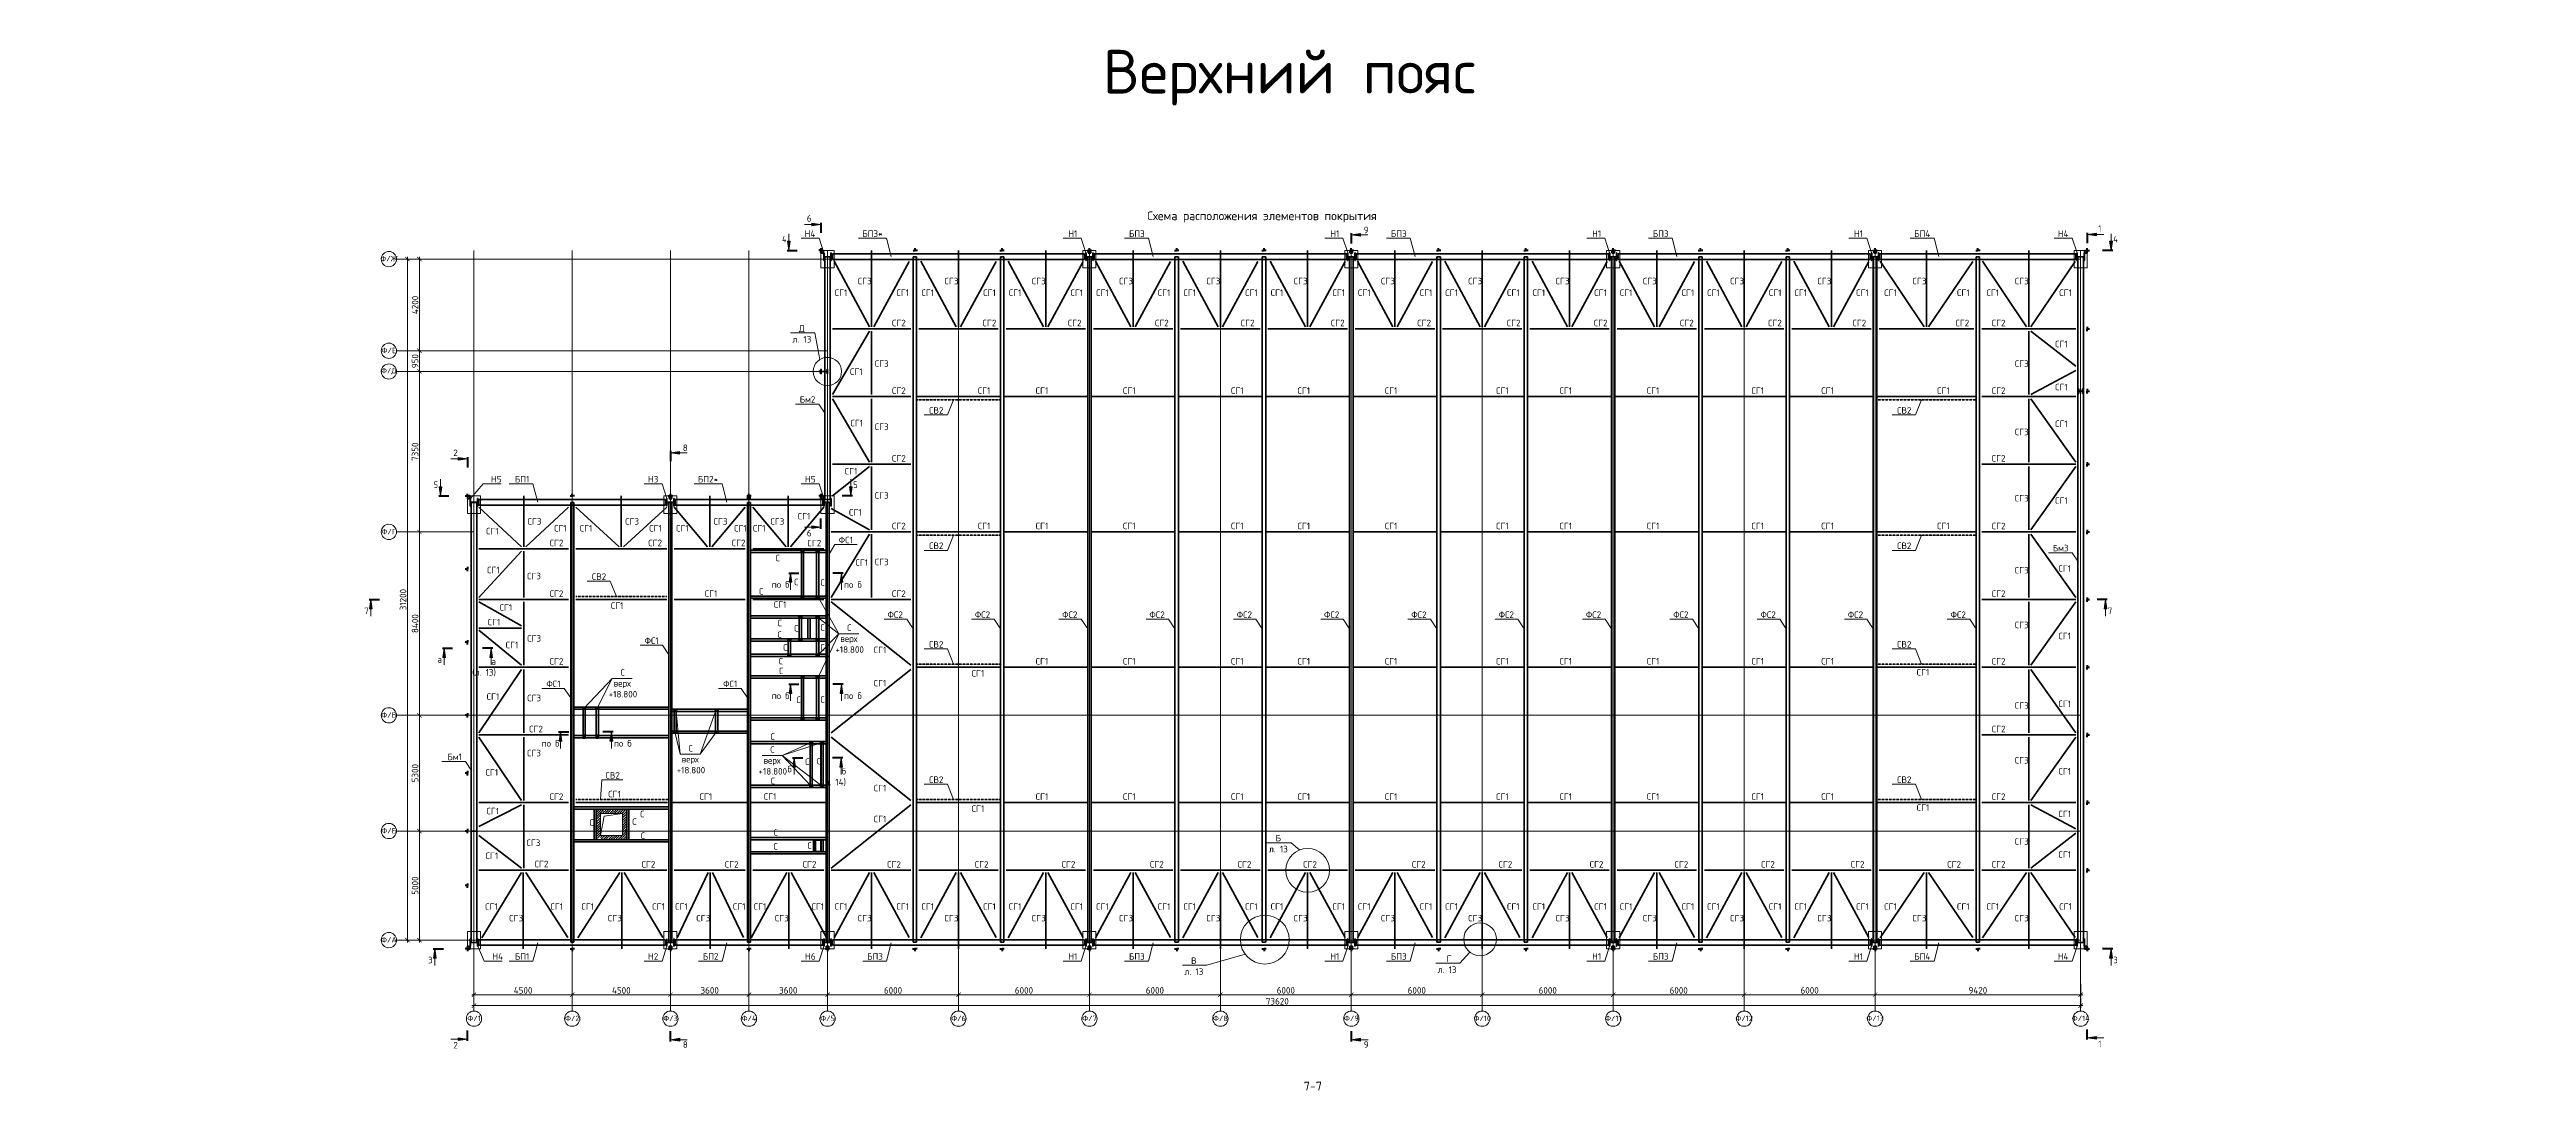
# Model space of a CAD drawing. Header units: millimetres. Extents: x -103606 to 139930, y -6885 to 40799.
# Drawn here: x -19449 to 94047, y -6885 to 40799 of the extents above; entities that cross this region are included whole.
import ezdxf
from ezdxf import colors
from ezdxf.entities.mleader import LeaderData, LeaderLine
from ezdxf.math import Vec2, Vec3

# ---------------------------------------------------------------- set-up
doc = ezdxf.new("R2010")
doc.units = ezdxf.units.MM
doc.linetypes.add('JIS_02_2.0', pattern=[3, 2, -1])
doc.linetypes.add('JIS_08_11', pattern=[12.8, 11, -0.6, 0.6, -0.6])
for name, color, linetype, lineweight in [('НАДПИСИ', 11, 'Continuous', 13), ('ОСЕВАЯ', 50, 'JIS_08_11', 13), ('ОСНОВНАЯ', 213, 'Continuous', 35), ('ШТРИХОВАЯ', 84, 'JIS_02_2.0', 13)]:
    doc.layers.add(name, color=color, linetype=linetype, lineweight=lineweight)
doc.styles.add('_ОСК', font='isocpeur.ttf', dxfattribs={"height": 3})
doc.styles.add('Мой', font='isocpeur.ttf', dxfattribs={"width": 0.9, "height": 300})
doc.styles.add('ОСК', font='isocpeur.ttf')
doc.dimstyles.new('Размеры_общие', dxfattribs={"dimtxt": 38, "dimasz": 2, "dimexe": 1, "dimexo": 0, "dimgap": 0.5, "dimtad": 1, "dimdec": 0, "dimzin": 0, "dimdsep": 46, "dimtxsty": 'ОСК', "dimblk": 'ARCHTICK', "dimcen": 1, "dimdle": 1, "dimclrd": 256, "dimclre": 256, "dimclrt": 256, "dimadec": 0, "dimazin": 0, "dimtfac": 1, "dimtdec": 0, "dimtofl": 0, "dimtmove": 1, "dimatfit": 3, "dimfxl": 1, "dimtolj": 1, "dimtzin": 0, "dimlwd": -1, "dimlwe": -1, "dimarcsym": 0})

msp = doc.modelspace()

# ---------------------------------------------------------------- texts
at = {"layer": 'НАДПИСИ', "insert": (28814, 40786), "char_height": 2000, "attachment_point": 1, "style": 'ОСК'}
msp.add_mtext_dynamic_manual_height_columns('Верхний пояс', width=38574.21, gutter_width=0, heights=[13255], dxfattribs=at)
at = {"layer": 'НАДПИСИ'}
for s, insert, char_height, width, attachment_point, style in [('6', (15252, 32915), 300, 747.51, 7, 'ОСК'), ('Схема расположения элементов покрытия', (36109, 33129), 400, 19492.63, 5, 'ОСК'), ('4', (14114, 32262), 300, 747.51, 1, 'Мой'), ('\\pt600;9', (40767, 32685), 300, 747.51, 1, 'ОСК'), ('1', (74568, 32450), 300, 747.51, 9, 'Мой'), ('4', (75319, 32262), 300, 747.51, 3, 'Мой'), ('СГ1', (16528, 29510), 300, 747.51, 7, 'ОСК'), ('СГ3', (17583, 30042), 300, 747.51, 7, 'ОСК'), ('СГ1', (19356, 29510), 300, 747.51, 7, 'ОСК'), ('СГ1', (20505, 29510), 300, 747.51, 7, 'ОСК'), ('СГ3', (21560, 30042), 300, 747.51, 7, 'ОСК'), ('СГ1', (23334, 29510), 300, 747.51, 7, 'ОСК'), ('СГ1', (24505, 29510), 300, 747.51, 7, 'ОСК'), ('СГ3', (25560, 30042), 300, 747.51, 7, 'ОСК'), ('СГ1', (27334, 29510), 300, 747.51, 7, 'ОСК'), ('СГ1', (28505, 29510), 300, 747.51, 7, 'ОСК'), ('СГ3', (29560, 30042), 300, 747.51, 7, 'ОСК'), ('СГ1', (31334, 29510), 300, 747.51, 7, 'ОСК'), ('СГ1', (32505, 29510), 300, 747.51, 7, 'ОСК'), ('СГ3', (33560, 30042), 300, 747.51, 7, 'ОСК'), ('СГ1', (35334, 29510), 300, 747.51, 7, 'ОСК'), ('СГ1', (36505, 29510), 300, 747.51, 7, 'ОСК'), ('СГ3', (37560, 30042), 300, 747.51, 7, 'ОСК'), ('СГ1', (39334, 29510), 300, 747.51, 7, 'ОСК'), ('СГ1', (40505, 29510), 300, 747.51, 7, 'ОСК'), ('СГ3', (41560, 30042), 300, 747.51, 7, 'ОСК'), ('СГ1', (43334, 29510), 300, 747.51, 7, 'ОСК'), ('СГ1', (44505, 29510), 300, 747.51, 7, 'ОСК'), ('СГ3', (45560, 30042), 300, 747.51, 7, 'ОСК'), ('СГ1', (47334, 29510), 300, 747.51, 7, 'ОСК'), ('СГ1', (48505, 29510), 300, 747.51, 7, 'ОСК'), ('СГ3', (49560, 30042), 300, 747.51, 7, 'ОСК'), ('СГ1', (51334, 29510), 300, 747.51, 7, 'ОСК'), ('СГ1', (52505, 29510), 300, 747.51, 7, 'ОСК'), ('СГ3', (53560, 30042), 300, 747.51, 7, 'ОСК'), ('СГ1', (55334, 29510), 300, 747.51, 7, 'ОСК'), ('СГ1', (56505, 29510), 300, 747.51, 7, 'ОСК'), ('СГ3', (57560, 30042), 300, 747.51, 7, 'ОСК'), ('СГ1', (59334, 29510), 300, 747.51, 7, 'ОСК'), ('СГ1', (60505, 29510), 300, 747.51, 7, 'ОСК'), ('СГ3', (61560, 30042), 300, 747.51, 7, 'ОСК'), ('СГ1', (63334, 29510), 300, 747.51, 7, 'ОСК'), ('СГ1', (64620, 29510), 300, 747.51, 7, 'ОСК'), ('СГ3', (65915, 30042), 300, 747.51, 7, 'ОСК'), ('СГ1', (67954, 29510), 300, 747.51, 7, 'ОСК'), ('СГ1', (69307, 29510), 300, 747.51, 7, 'ОСК'), ('СГ3', (70603, 30042), 300, 747.51, 7, 'ОСК'), ('СГ1', (72642, 29510), 300, 747.51, 7, 'ОСК'), ('СГ2', (19153, 28122), 300, 747.51, 7, 'ОСК'), ('СГ2', (23302, 28122), 300, 747.51, 7, 'ОСК'), ('СГ2', (27210, 28122), 300, 747.51, 7, 'ОСК'), ('СГ2', (31202, 28122), 300, 747.51, 7, 'ОСК'), ('СГ2', (35134, 28122), 300, 747.51, 7, 'ОСК'), ('СГ2', (39263, 28122), 300, 747.51, 7, 'ОСК'), ('СГ2', (43225, 28122), 300, 747.51, 7, 'ОСК'), ('СГ2', (47323, 28122), 300, 747.51, 7, 'ОСК'), ('СГ2', (51311, 28122), 300, 747.51, 7, 'ОСК'), ('СГ2', (55258, 28122), 300, 747.51, 7, 'ОСК'), ('СГ2', (59295, 28122), 300, 747.51, 7, 'ОСК'), ('СГ2', (63165, 28122), 300, 747.51, 7, 'ОСК'), ('СГ2', (67884, 28122), 300, 747.51, 7, 'ОСК'), ('СГ2', (69545, 28122), 300, 747.51, 7, 'ОСК'), ('СГ1', (72450, 27161), 300, 747.51, 7, 'ОСК'), ('СГ1', (17228, 25891), 300, 747.51, 7, 'ОСК'), ('СГ3', (18363, 26261), 300, 747.51, 7, 'ОСК'), ('СГ3', (70603, 26259), 300, 747.51, 7, 'ОСК'), ('СГ2', (19153, 25021), 300, 747.51, 7, 'ОСК'), ('СГ1', (23087, 25024), 300, 747.51, 7, 'ОСК'), ('СГ1', (25737, 25024), 300, 747.51, 7, 'ОСК'), ('СГ1', (29737, 25024), 300, 747.51, 7, 'ОСК'), ('СГ1', (34687, 25024), 300, 747.51, 7, 'ОСК'), ('СГ1', (37737, 25024), 300, 747.51, 7, 'ОСК'), ('СГ1', (41737, 25024), 300, 747.51, 7, 'ОСК'), ('СГ1', (46831, 25024), 300, 747.51, 7, 'ОСК'), ('СГ1', (49737, 25024), 300, 747.51, 7, 'ОСК'), ('СГ1', (53737, 25024), 300, 747.51, 7, 'ОСК'), ('СГ1', (58532, 25024), 300, 747.51, 7, 'ОСК'), ('СГ1', (61737, 25024), 300, 747.51, 7, 'ОСК'), ('СГ1', (67038, 25024), 300, 747.51, 7, 'ОСК'), ('СГ2', (69545, 25021), 300, 747.51, 7, 'ОСК'), ('СГ1', (72450, 25186), 300, 747.51, 7, 'ОСК'), ('СГ1', (17250, 23538), 300, 747.51, 7, 'ОСК'), ('\\pt600;8', (9567, 22707), 300, 747.51, 1, 'ОСК'), ('СГ3', (18363, 23369), 300, 747.51, 7, 'ОСК'), ('СГ3', (70603, 23130), 300, 747.51, 7, 'ОСК'), ('СГ1', (72450, 23507), 300, 747.51, 7, 'ОСК'), ('2', (-948, 22175), 300, 747.51, 7, 'ОСК'), ('СГ1', (16991, 21333), 300, 747.51, 7, 'ОСК'), ('СГ2', (19153, 21922), 300, 747.51, 7, 'ОСК'), ('СГ2', (69545, 21922), 300, 747.51, 7, 'ОСК'), ('5', (-1847, 21012), 300, 747.51, 1, 'Мой'), ('5', (17577, 21012), 300, 747.51, 3, 'Мой'), ('СГ3', (18363, 20222), 300, 747.51, 7, 'ОСК'), ('СГ3', (2457, 19332), 300, 747.51, 1, 'ОСК'), ('СГ3', (6929, 19332), 300, 747.51, 1, 'ОСК'), ('СГ3', (10979, 19332), 300, 747.51, 1, 'ОСК'), ('СГ3', (14221, 19332), 300, 747.51, 3, 'ОСК'), ('СГ1', (14833, 19571), 300, 747.51, 1, 'ОСК'), ('СГ1', (17184, 19449), 300, 747.51, 7, 'ОСК'), ('СГ3', (70603, 20095), 300, 747.51, 7, 'ОСК'), ('СГ1', (72450, 19989), 300, 747.51, 7, 'ОСК'), ('СГ1', (557, 18888), 300, 747.51, 1, 'ОСК'), ('СГ2', (3467, 18047), 300, 747.51, 7, 'ОСК'), ('СГ1', (3676, 19018), 300, 747.51, 1, 'ОСК'), ('СГ1', (4848, 19018), 300, 747.51, 1, 'ОСК'), ('СГ2', (7988, 18047), 300, 747.51, 7, 'ОСК'), ('СГ1', (8032, 19018), 300, 747.51, 1, 'ОСК'), ('СГ1', (9260, 19018), 300, 747.51, 1, 'ОСК'), ('СГ2', (11808, 18047), 300, 747.51, 7, 'ОСК'), ('СГ1', (11922, 19018), 300, 747.51, 1, 'ОСК'), ('СГ1', (12782, 19018), 300, 747.51, 1, 'ОСК'), ('6', (15252, 18796), 300, 747.51, 1, 'ОСК'), ('СГ2', (15281, 18338), 300, 747.51, 1, 'ОСК'), ('СГ2', (19153, 18822), 300, 747.51, 7, 'ОСК'), ('СГ1', (23087, 18825), 300, 747.51, 7, 'ОСК'), ('СГ1', (25737, 18825), 300, 747.51, 7, 'ОСК'), ('СГ1', (29737, 18825), 300, 747.51, 7, 'ОСК'), ('СГ1', (34687, 18825), 300, 747.51, 7, 'ОСК'), ('СГ1', (37737, 18825), 300, 747.51, 7, 'ОСК'), ('СГ1', (41737, 18825), 300, 747.51, 7, 'ОСК'), ('СГ1', (46831, 18825), 300, 747.51, 7, 'ОСК'), ('СГ1', (49737, 18825), 300, 747.51, 7, 'ОСК'), ('СГ1', (53737, 18825), 300, 747.51, 7, 'ОСК'), ('СГ1', (58532, 18825), 300, 747.51, 7, 'ОСК'), ('СГ1', (61737, 18825), 300, 747.51, 7, 'ОСК'), ('СГ1', (67038, 18825), 300, 747.51, 7, 'ОСК'), ('СГ2', (69545, 18822), 300, 747.51, 7, 'ОСК'), ('СГ1', (599, 17106), 300, 747.51, 1, 'ОСК'), ('С', (13820, 17354), 300, 747.51, 7, 'ОСК'), ('СГ1', (17477, 17146), 300, 747.51, 7, 'ОСК'), ('СГ3', (18363, 17176), 300, 747.51, 7, 'ОСК'), ('СГ3', (70603, 16797), 300, 747.51, 7, 'ОСК'), ('СГ1', (72604, 16878), 300, 747.51, 7, 'ОСК'), ('СГ3', (2431, 16827), 300, 747.51, 1, 'ОСК'), ('СГ2', (3467, 15722), 300, 747.51, 7, 'ОСК'), ('СГ1', (10572, 15725), 300, 747.51, 7, 'ОСК'), ('С', (13061, 15830), 300, 747.51, 7, 'ОСК'), ('по б', (13644, 16139), 300, 1690.04, 7, 'ОСК'), ('С', (14671, 16261), 300, 747.51, 7, 'ОСК'), ('С', (15871, 16237), 300, 747.51, 7, 'ОСК'), ('по б', (16954, 16139), 300, 1690.04, 7, 'ОСК'), ('СГ2', (19153, 15722), 300, 747.51, 7, 'ОСК'), ('СГ2', (69545, 15722), 300, 747.51, 7, 'ОСК'), ('7', (-5031, 14938), 300, 747.51, 7, 'ОСК'), ('СГ1', (1172, 15389), 300, 747.51, 1, 'ОСК'), ('СГ1', (6272, 15175), 300, 747.51, 7, 'ОСК'), ('СГ1', (13740, 15223), 300, 747.51, 7, 'ОСК'), ('7', (75067, 14938), 300, 747.51, 9, 'ОСК'), ('СГ1', (632, 14719), 300, 747.51, 1, 'ОСК'), ('СГ1', (1452, 13671), 300, 747.51, 1, 'ОСК'), ('СГ3', (2440, 13972), 300, 747.51, 1, 'ОСК'), ('С', (13908, 13843), 300, 747.51, 7, 'ОСК'), ('С', (13912, 14377), 300, 747.51, 7, 'ОСК'), ('С', (14671, 14137), 300, 747.51, 7, 'ОСК'), ('С', (15871, 14177), 300, 747.51, 7, 'ОСК'), ('\\pi624.03802;С\\P\\pi309.03802;верх \\P\\pi84.03802;+18.800', (16475, 13162), 300, 1398.08, 7, 'ОСК'), ('СГ3', (70603, 14289), 300, 747.51, 7, 'ОСК'), ('СГ1', (72604, 13786), 300, 747.51, 7, 'ОСК'), ('а', (-1679, 12714), 300, 747.51, 7, 'ОСК'), ('СГ2', (3467, 12622), 300, 747.51, 7, 'ОСК'), ('С', (13966, 12630), 300, 747.51, 7, 'ОСК'), ('С', (13982, 12186), 300, 747.51, 7, 'ОСК'), ('С', (14171, 13262), 300, 747.51, 7, 'ОСК'), ('С', (15871, 13264), 300, 747.51, 7, 'ОСК'), ('СГ1', (18316, 13147), 300, 747.51, 7, 'ОСК'), ('СГ1', (25737, 12625), 300, 747.51, 7, 'ОСК'), ('СГ1', (29737, 12625), 300, 747.51, 7, 'ОСК'), ('СГ1', (34687, 12625), 300, 747.51, 7, 'ОСК'), ('СГ1', (37737, 12625), 300, 747.51, 7, 'ОСК'), ('СГ1', (41737, 12625), 300, 747.51, 7, 'ОСК'), ('СГ1', (46831, 12625), 300, 747.51, 7, 'ОСК'), ('СГ1', (49737, 12625), 300, 747.51, 7, 'ОСК'), ('СГ1', (53737, 12625), 300, 747.51, 7, 'ОСК'), ('СГ1', (58532, 12625), 300, 747.51, 7, 'ОСК'), ('СГ1', (61737, 12625), 300, 747.51, 7, 'ОСК'), ('СГ2', (69545, 12622), 300, 747.51, 7, 'ОСК'), ('\\pi624.03802;С\\P\\pi309.03802;верх \\P\\pi84.03802;+18.800', (6089, 11117), 300, 1398.08, 7, 'ОСК'), ('СГ1', (18316, 11623), 300, 747.51, 7, 'ОСК'), ('СГ1', (22803, 12073), 300, 747.51, 7, 'ОСК'), ('СГ1', (66106, 12123), 300, 747.51, 7, 'ОСК'), ('СГ1', (581, 11306), 300, 747.51, 1, 'ОСК'), ('СГ3', (2440, 11242), 300, 747.51, 1, 'ОСК'), ('по б', (13644, 11047), 300, 1690.04, 7, 'ОСК'), ('С', (14771, 10863), 300, 747.51, 7, 'ОСК'), ('С', (15871, 10877), 300, 747.51, 7, 'ОСК'), ('по б', (16954, 11047), 300, 1690.04, 7, 'ОСК'), ('СГ3', (70603, 10597), 300, 747.51, 7, 'ОСК'), ('СГ1', (72604, 10678), 300, 747.51, 7, 'ОСК'), ('СГ2', (2530, 9522), 300, 747.51, 7, 'ОСК'), ('по б', (3102, 8866), 300, 1690.04, 7, 'ОСК'), ('по б', (6412, 8866), 300, 1690.04, 7, 'ОСК'), ('С', (13588, 9172), 300, 747.51, 7, 'ОСК'), ('СГ2', (69545, 9522), 300, 747.51, 7, 'ОСК'), ('СГ3', (2431, 8719), 300, 747.51, 1, 'ОСК'), ('\\pi624.03802;С\\P\\pi309.03802;верх \\P\\pi84.03802;+18.800', (9203, 7639), 300, 1398.08, 7, 'ОСК'), ('\\pi624.03802;С\\P\\pi309.03802;верх \\P\\pi84.03802;+18.800', (12954, 7584), 300, 1398.08, 7, 'ОСК'), ('б', (14362, 7686), 300, 747.51, 7, 'ОСК'), ('С', (15171, 8024), 300, 747.51, 7, 'ОСК'), ('С', (15713, 8048), 300, 747.51, 7, 'ОСК'), ('СГ3', (70603, 8089), 300, 747.51, 7, 'ОСК'), ('СГ1', (530, 7835), 300, 747.51, 1, 'ОСК'), ('СГ1', (6154, 6541), 300, 747.51, 7, 'ОСК'), ('С', (13595, 7144), 300, 747.51, 7, 'ОСК'), ('СГ1', (18316, 6815), 300, 747.51, 7, 'ОСК'), ('СГ1', (72604, 7586), 300, 747.51, 7, 'ОСК'), ('СГ1', (574, 6062), 300, 747.51, 1, 'ОСК'), ('СГ2', (3467, 6422), 300, 747.51, 7, 'ОСК'), ('С', (7615, 5628), 300, 747.51, 7, 'ОСК'), ('СГ1', (10337, 6425), 300, 747.51, 7, 'ОСК'), ('СГ1', (13282, 6434), 300, 747.51, 7, 'ОСК'), ('СГ1', (18316, 5398), 300, 747.51, 7, 'ОСК'), ('СГ1', (22803, 5873), 300, 747.51, 7, 'ОСК'), ('СГ1', (25737, 6425), 300, 747.51, 7, 'ОСК'), ('СГ1', (29737, 6425), 300, 747.51, 7, 'ОСК'), ('СГ1', (34687, 6425), 300, 747.51, 7, 'ОСК'), ('СГ1', (37737, 6425), 300, 747.51, 7, 'ОСК'), ('СГ1', (41737, 6425), 300, 747.51, 7, 'ОСК'), ('СГ1', (46831, 6425), 300, 747.51, 7, 'ОСК'), ('СГ1', (49737, 6425), 300, 747.51, 7, 'ОСК'), ('СГ1', (53737, 6425), 300, 747.51, 7, 'ОСК'), ('СГ1', (58532, 6425), 300, 747.51, 7, 'ОСК'), ('СГ1', (61737, 6425), 300, 747.51, 7, 'ОСК'), ('СГ1', (66106, 5923), 300, 747.51, 7, 'ОСК'), ('СГ2', (69545, 6422), 300, 747.51, 7, 'ОСК'), ('СГ1', (72604, 5637), 300, 747.51, 7, 'ОСК'), ('СГ3', (2406, 4611), 300, 747.51, 1, 'ОСК'), ('С', (5293, 5236), 300, 747.51, 7, 'ОСК'), ('С', (7254, 5277), 300, 747.51, 7, 'ОСК'), ('С', (7644, 4634), 300, 747.51, 7, 'ОСК'), ('С', (13730, 4783), 300, 747.51, 7, 'ОСК'), ('СГ3', (70603, 4371), 300, 747.51, 7, 'ОСК'), ('СГ1', (531, 4015), 300, 747.51, 1, 'ОСК'), ('СГ2', (2780, 3338), 300, 747.51, 7, 'ОСК'), ('СГ2', (7678, 3322), 300, 747.51, 7, 'ОСК'), ('СГ2', (11495, 3322), 300, 747.51, 7, 'ОСК'), ('С', (13719, 4146), 300, 747.51, 7, 'ОСК'), ('СГ2', (15057, 3322), 300, 747.51, 7, 'ОСК'), ('С', (15277, 4186), 300, 747.51, 7, 'ОСК'), ('СГ2', (18933, 3322), 300, 747.51, 7, 'ОСК'), ('СГ2', (22948, 3322), 300, 747.51, 7, 'ОСК'), ('СГ2', (26925, 3322), 300, 747.51, 7, 'ОСК'), ('СГ2', (30973, 3322), 300, 747.51, 7, 'ОСК'), ('СГ2', (34992, 3322), 300, 747.51, 7, 'ОСК'), ('СГ2', (37996, 3322), 300, 747.51, 7, 'ОСК'), ('СГ2', (42977, 3322), 300, 747.51, 7, 'ОСК'), ('СГ2', (46946, 3322), 300, 747.51, 7, 'ОСК'), ('СГ2', (51122, 3322), 300, 747.51, 7, 'ОСК'), ('СГ2', (55010, 3322), 300, 747.51, 7, 'ОСК'), ('СГ2', (58975, 3322), 300, 747.51, 7, 'ОСК'), ('СГ2', (63083, 3322), 300, 747.51, 7, 'ОСК'), ('СГ2', (67508, 3322), 300, 747.51, 7, 'ОСК'), ('СГ2', (69545, 3322), 300, 747.51, 7, 'ОСК'), ('СГ1', (72604, 3773), 300, 747.51, 7, 'ОСК'), ('СГ1', (516, 1690), 300, 747.51, 1, 'ОСК'), ('СГ3', (1615, 1158), 300, 747.51, 1, 'ОСК'), ('СГ1', (3505, 1690), 300, 747.51, 1, 'ОСК'), ('СГ1', (4925, 1690), 300, 747.51, 1, 'ОСК'), ('СГ3', (6138, 1158), 300, 747.51, 1, 'ОСК'), ('СГ1', (8169, 1690), 300, 747.51, 1, 'ОСК'), ('СГ1', (9217, 1690), 300, 747.51, 1, 'ОСК'), ('СГ3', (10188, 1158), 300, 747.51, 1, 'ОСК'), ('СГ1', (11867, 1690), 300, 747.51, 1, 'ОСК'), ('СГ1', (12817, 1690), 300, 747.51, 1, 'ОСК'), ('СГ3', (13788, 1158), 300, 747.51, 1, 'ОСК'), ('СГ1', (15467, 1690), 300, 747.51, 1, 'ОСК'), ('СГ1', (16528, 1690), 300, 747.51, 1, 'ОСК'), ('СГ3', (17583, 1158), 300, 747.51, 1, 'ОСК'), ('СГ1', (19356, 1690), 300, 747.51, 1, 'ОСК'), ('СГ1', (20505, 1690), 300, 747.51, 1, 'ОСК'), ('СГ3', (21560, 1158), 300, 747.51, 1, 'ОСК'), ('СГ1', (23334, 1690), 300, 747.51, 1, 'ОСК'), ('СГ1', (24505, 1690), 300, 747.51, 1, 'ОСК'), ('СГ3', (25560, 1158), 300, 747.51, 1, 'ОСК'), ('СГ1', (27334, 1690), 300, 747.51, 1, 'ОСК'), ('СГ1', (28505, 1690), 300, 747.51, 1, 'ОСК'), ('СГ3', (29560, 1158), 300, 747.51, 1, 'ОСК'), ('СГ1', (31334, 1690), 300, 747.51, 1, 'ОСК'), ('СГ1', (32505, 1690), 300, 747.51, 1, 'ОСК'), ('СГ3', (33560, 1158), 300, 747.51, 1, 'ОСК'), ('СГ1', (35334, 1690), 300, 747.51, 1, 'ОСК'), ('СГ1', (36505, 1690), 300, 747.51, 1, 'ОСК'), ('СГ3', (37560, 1158), 300, 747.51, 1, 'ОСК'), ('СГ1', (39334, 1690), 300, 747.51, 1, 'ОСК'), ('СГ1', (40505, 1690), 300, 747.51, 1, 'ОСК'), ('СГ3', (41560, 1158), 300, 747.51, 1, 'ОСК'), ('СГ1', (43334, 1690), 300, 747.51, 1, 'ОСК'), ('СГ1', (44505, 1690), 300, 747.51, 1, 'ОСК'), ('СГ3', (45560, 1158), 300, 747.51, 1, 'ОСК'), ('СГ1', (47334, 1690), 300, 747.51, 1, 'ОСК'), ('СГ1', (48505, 1690), 300, 747.51, 1, 'ОСК'), ('СГ3', (49560, 1158), 300, 747.51, 1, 'ОСК'), ('СГ1', (51334, 1690), 300, 747.51, 1, 'ОСК'), ('СГ1', (52505, 1690), 300, 747.51, 1, 'ОСК'), ('СГ3', (53560, 1158), 300, 747.51, 1, 'ОСК'), ('СГ1', (55334, 1690), 300, 747.51, 1, 'ОСК'), ('СГ1', (56505, 1690), 300, 747.51, 1, 'ОСК'), ('СГ3', (57560, 1158), 300, 747.51, 1, 'ОСК'), ('СГ1', (59334, 1690), 300, 747.51, 1, 'ОСК'), ('СГ1', (60505, 1690), 300, 747.51, 1, 'ОСК'), ('СГ3', (61560, 1158), 300, 747.51, 1, 'ОСК'), ('СГ1', (63334, 1690), 300, 747.51, 1, 'ОСК'), ('СГ1', (64620, 1690), 300, 747.51, 1, 'ОСК'), ('СГ3', (65915, 1158), 300, 747.51, 1, 'ОСК'), ('СГ1', (67954, 1690), 300, 747.51, 1, 'ОСК'), ('СГ1', (69307, 1690), 300, 747.51, 1, 'ОСК'), ('СГ3', (70603, 1158), 300, 747.51, 1, 'ОСК'), ('СГ1', (72642, 1690), 300, 747.51, 1, 'ОСК'), ('3', (-2103, -1062), 300, 747.51, 7, 'ОСК'), ('3', (75319, -1062), 300, 747.51, 9, 'Мой'), ('2', (-948, -4663), 300, 747.51, 1, 'ОСК'), ('\\pt600;8', (9572, -4935), 300, 747.51, 7, 'ОСК'), ('\\pt600;9', (40772, -4935), 300, 747.51, 7, 'ОСК'), ('1', (74568, -4607), 300, 747.51, 3, 'Мой'), ('7-7', (38439, -6685), 400, 19492.63, 5, 'ОСК')]:
    msp.add_mtext(s, dxfattribs=dict(at, insert=insert, char_height=char_height, width=width, attachment_point=attachment_point, style=style))
at = {"layer": 'НАДПИСИ', "char_height": 300, "attachment_point": 9, "style": 'ОСК'}
for s, insert in [('а \\P(л. 13)', (1006, 12089)), ('б \\P(л. 14)', (17047, 7061))]:
    msp.add_mtext(s, dxfattribs=dict(at, insert=insert))

# ---------------------------------------------------------------- blocks, each defined once
blk = doc.blocks.new('A$C214B249E')
at = {"layer": 'ОСНОВНАЯ', "color": 2}
for p, q in [((2849, 2825), (3009, 2825)), ((2849, 2825), (2849, -28573)), ((3009, 2825), (3009, -28573)), ((2849, -28573), (3009, -28573))]:
    blk.add_line(p, q, dxfattribs=at)
blk = doc.blocks.new('A$C5615052D')
at = {"layer": 'ОСНОВНАЯ'}
for p, q in [((0, 342), (348, 342)), ((0, 342), (0, 327)), ((0, 327), (146, 327)), ((0, 15), (146, 15)), ((0, 15), (0, 0)), ((0, 0), (348, 0)), ((169, 304), (169, 38)), ((179, 304), (179, 38)), ((202, 327), (348, 327)), ((202, 15), (348, 15)), ((348, 342), (348, 327)), ((348, 15), (348, 0))]:
    blk.add_line(p, q, dxfattribs=at)
for centre, start, end in [((146, 304), 0, 90), ((146, 38), 270, 0), ((202, 304), 90, 180), ((202, 38), 180, 270)]:
    blk.add_arc(centre, 22.7, start, end, dxfattribs=at)
blk = doc.blocks.new('A$C0754256C')
at = {"layer": 'ОСНОВНАЯ', "color": 1}
for p, q in [((0, 20278), (0, 130)), ((0, 20278), (140, 20278)), ((140, 20278), (140, 130)), ((0, 130), (140, 130))]:
    blk.add_line(p, q, dxfattribs=at)
blk = doc.blocks.new('A$C52461112')
at = {"layer": 'ОСНОВНАЯ', "color": 1, "lineweight": 35}
for p, q in [((11558, 250), (0, 250)), ((0, 250), (0, 0)), ((11558, 0), (0, 0)), ((11558, 250), (11558, 0))]:
    blk.add_line(p, q, dxfattribs=at)
blk = doc.blocks.new('A$C6DB07B1D')
at = {"layer": 'ОСНОВНАЯ', "color": 1, "lineweight": 35}
for p, q in [((8558, 250), (0, 250)), ((0, 0), (0, 250)), ((8558, 0), (8558, 250)), ((8558, 0), (0, 0))]:
    blk.add_line(p, q, dxfattribs=at)
blk = doc.blocks.new('A$C467D6A69')
at = {"layer": 'НАДПИСИ'}
h = blk.add_hatch(color=256, dxfattribs=at)
h.paths.add_polyline_path([(79, 762), (79, 341), (17, 341)])
h.paths.add_polyline_path([(79, 762), (142, 341), (79, 341)])
at = {"color": 7, "lineweight": 70}
blk.add_line((0, 762), (470, 762), dxfattribs=at)
at = {"layer": 'НАДПИСИ'}
for p, q in [((79, 762), (17, 341)), ((17, 341), (79, 341)), ((79, 0), (79, 762)), ((79, 762), (142, 341)), ((142, 341), (79, 341))]:
    blk.add_line(p, q, dxfattribs=at)
blk = doc.blocks.new('_ArchTick')
at = {"color": 0, "linetype": 'ByBlock', "const_width": 0.15}
blk.add_lwpolyline([(-0.5, -0.5), (0.5, 0.5)], dxfattribs=at)
blk = doc.blocks.new('*D9')
at = {"layer": 'Defpoints', "color": 0, "transparency": 16777216}
for p in [(144522, 35779), (149022, 35779), (149022, 35279)]:
    blk.add_point(p, dxfattribs=at)
at = {"layer": 'НАДПИСИ', "transparency": 16777216}
for p, q in [((144422, 35279), (149122, 35279)), ((144522, 35779), (144522, 35179)), ((149022, 35779), (149022, 35179))]:
    blk.add_line(p, q, dxfattribs=at)
at = {"layer": 'НАДПИСИ', "transparency": 16777216, "xscale": 200, "yscale": 200, "zscale": 200, "rotation": 180}
blk.add_blockref('_ArchTick', (144522, 35279), dxfattribs=at)
at = {"layer": 'НАДПИСИ', "transparency": 16777216, "xscale": 200, "yscale": 200, "zscale": 200}
blk.add_blockref('_ArchTick', (149022, 35279), dxfattribs=at)
at = {"layer": 'НАДПИСИ', "transparency": 16777216, "insert": (146772, 35479), "char_height": 300, "attachment_point": 5, "style": '_ОСК'}
blk.add_mtext('\\A1;4500', dxfattribs=at)
blk = doc.blocks.new('*D10')
at = {"layer": 'Defpoints', "color": 0, "transparency": 16777216}
for p in [(149022, 35779), (153522, 35779), (153522, 35279)]:
    blk.add_point(p, dxfattribs=at)
at = {"layer": 'НАДПИСИ', "transparency": 16777216}
for p, q in [((148922, 35279), (153622, 35279)), ((149022, 35779), (149022, 35179)), ((153522, 35779), (153522, 35179))]:
    blk.add_line(p, q, dxfattribs=at)
at = {"layer": 'НАДПИСИ', "transparency": 16777216, "xscale": 200, "yscale": 200, "zscale": 200, "rotation": 180}
blk.add_blockref('_ArchTick', (149022, 35279), dxfattribs=at)
at = {"layer": 'НАДПИСИ', "transparency": 16777216, "xscale": 200, "yscale": 200, "zscale": 200}
blk.add_blockref('_ArchTick', (153522, 35279), dxfattribs=at)
at = {"layer": 'НАДПИСИ', "transparency": 16777216, "insert": (151272, 35479), "char_height": 300, "attachment_point": 5, "style": '_ОСК'}
blk.add_mtext('\\A1;4500', dxfattribs=at)
blk = doc.blocks.new('*D11')
at = {"layer": 'Defpoints', "color": 0, "transparency": 16777216}
for p in [(153522, 35779), (157122, 35779), (157122, 35279)]:
    blk.add_point(p, dxfattribs=at)
at = {"layer": 'НАДПИСИ', "transparency": 16777216}
for p, q in [((153422, 35279), (157222, 35279)), ((153522, 35779), (153522, 35179)), ((157122, 35779), (157122, 35179))]:
    blk.add_line(p, q, dxfattribs=at)
at = {"layer": 'НАДПИСИ', "transparency": 16777216, "xscale": 200, "yscale": 200, "zscale": 200, "rotation": 180}
blk.add_blockref('_ArchTick', (153522, 35279), dxfattribs=at)
at = {"layer": 'НАДПИСИ', "transparency": 16777216, "xscale": 200, "yscale": 200, "zscale": 200}
blk.add_blockref('_ArchTick', (157122, 35279), dxfattribs=at)
at = {"layer": 'НАДПИСИ', "transparency": 16777216, "insert": (155322, 35479), "char_height": 300, "attachment_point": 5, "style": '_ОСК'}
blk.add_mtext('\\A1;3600', dxfattribs=at)
blk = doc.blocks.new('*D12')
at = {"layer": 'Defpoints', "color": 0, "transparency": 16777216}
for p in [(157122, 35779), (160722, 35779), (160722, 35279)]:
    blk.add_point(p, dxfattribs=at)
at = {"layer": 'НАДПИСИ', "transparency": 16777216}
for p, q in [((157022, 35279), (160822, 35279)), ((157122, 35779), (157122, 35179)), ((160722, 35779), (160722, 35179))]:
    blk.add_line(p, q, dxfattribs=at)
at = {"layer": 'НАДПИСИ', "transparency": 16777216, "xscale": 200, "yscale": 200, "zscale": 200, "rotation": 180}
blk.add_blockref('_ArchTick', (157122, 35279), dxfattribs=at)
at = {"layer": 'НАДПИСИ', "transparency": 16777216, "xscale": 200, "yscale": 200, "zscale": 200}
blk.add_blockref('_ArchTick', (160722, 35279), dxfattribs=at)
at = {"layer": 'НАДПИСИ', "transparency": 16777216, "insert": (158922, 35479), "char_height": 300, "attachment_point": 5, "style": '_ОСК'}
blk.add_mtext('\\A1;3600', dxfattribs=at)
blk = doc.blocks.new('*D13')
at = {"layer": 'Defpoints', "color": 0, "transparency": 16777216}
for p in [(160722, 35779), (166722, 35779), (166722, 35279)]:
    blk.add_point(p, dxfattribs=at)
at = {"layer": 'НАДПИСИ', "transparency": 16777216}
for p, q in [((160622, 35279), (166822, 35279)), ((160722, 35779), (160722, 35179)), ((166722, 35779), (166722, 35179))]:
    blk.add_line(p, q, dxfattribs=at)
at = {"layer": 'НАДПИСИ', "transparency": 16777216, "xscale": 200, "yscale": 200, "zscale": 200, "rotation": 180}
blk.add_blockref('_ArchTick', (160722, 35279), dxfattribs=at)
at = {"layer": 'НАДПИСИ', "transparency": 16777216, "xscale": 200, "yscale": 200, "zscale": 200}
blk.add_blockref('_ArchTick', (166722, 35279), dxfattribs=at)
at = {"layer": 'НАДПИСИ', "transparency": 16777216, "insert": (163722, 35479), "char_height": 300, "attachment_point": 5, "style": '_ОСК'}
blk.add_mtext('\\A1;6000', dxfattribs=at)
blk = doc.blocks.new('*D14')
at = {"layer": 'Defpoints', "color": 0, "transparency": 16777216}
for p in [(166722, 35779), (172722, 35779), (172722, 35279)]:
    blk.add_point(p, dxfattribs=at)
at = {"layer": 'НАДПИСИ', "transparency": 16777216}
for p, q in [((166622, 35279), (172822, 35279)), ((166722, 35779), (166722, 35179)), ((172722, 35779), (172722, 35179))]:
    blk.add_line(p, q, dxfattribs=at)
at = {"layer": 'НАДПИСИ', "transparency": 16777216, "xscale": 200, "yscale": 200, "zscale": 200, "rotation": 180}
blk.add_blockref('_ArchTick', (166722, 35279), dxfattribs=at)
at = {"layer": 'НАДПИСИ', "transparency": 16777216, "xscale": 200, "yscale": 200, "zscale": 200}
blk.add_blockref('_ArchTick', (172722, 35279), dxfattribs=at)
at = {"layer": 'НАДПИСИ', "transparency": 16777216, "insert": (169722, 35479), "char_height": 300, "attachment_point": 5, "style": '_ОСК'}
blk.add_mtext('\\A1;6000', dxfattribs=at)
blk = doc.blocks.new('*D15')
at = {"layer": 'Defpoints', "color": 0, "transparency": 16777216}
for p in [(172722, 35779), (178722, 35779), (178722, 35279)]:
    blk.add_point(p, dxfattribs=at)
at = {"layer": 'НАДПИСИ', "transparency": 16777216}
for p, q in [((172622, 35279), (178822, 35279)), ((172722, 35779), (172722, 35179)), ((178722, 35779), (178722, 35179))]:
    blk.add_line(p, q, dxfattribs=at)
at = {"layer": 'НАДПИСИ', "transparency": 16777216, "xscale": 200, "yscale": 200, "zscale": 200, "rotation": 180}
blk.add_blockref('_ArchTick', (172722, 35279), dxfattribs=at)
at = {"layer": 'НАДПИСИ', "transparency": 16777216, "xscale": 200, "yscale": 200, "zscale": 200}
blk.add_blockref('_ArchTick', (178722, 35279), dxfattribs=at)
at = {"layer": 'НАДПИСИ', "transparency": 16777216, "insert": (175722, 35479), "char_height": 300, "attachment_point": 5, "style": '_ОСК'}
blk.add_mtext('\\A1;6000', dxfattribs=at)
blk = doc.blocks.new('*D16')
at = {"layer": 'Defpoints', "color": 0, "transparency": 16777216}
for p in [(178722, 35779), (184722, 35779), (184722, 35279)]:
    blk.add_point(p, dxfattribs=at)
at = {"layer": 'НАДПИСИ', "transparency": 16777216}
for p, q in [((178622, 35279), (184822, 35279)), ((178722, 35779), (178722, 35179)), ((184722, 35779), (184722, 35179))]:
    blk.add_line(p, q, dxfattribs=at)
at = {"layer": 'НАДПИСИ', "transparency": 16777216, "xscale": 200, "yscale": 200, "zscale": 200, "rotation": 180}
blk.add_blockref('_ArchTick', (178722, 35279), dxfattribs=at)
at = {"layer": 'НАДПИСИ', "transparency": 16777216, "xscale": 200, "yscale": 200, "zscale": 200}
blk.add_blockref('_ArchTick', (184722, 35279), dxfattribs=at)
at = {"layer": 'НАДПИСИ', "transparency": 16777216, "insert": (181722, 35479), "char_height": 300, "attachment_point": 5, "style": 'ОСК'}
blk.add_mtext('\\A1;6000', dxfattribs=at)
blk = doc.blocks.new('*D17')
at = {"layer": 'Defpoints', "color": 0, "transparency": 16777216}
for p in [(184722, 35779), (190722, 35779), (190722, 35279)]:
    blk.add_point(p, dxfattribs=at)
at = {"layer": 'НАДПИСИ', "transparency": 16777216}
for p, q in [((184622, 35279), (190822, 35279)), ((184722, 35779), (184722, 35179)), ((190722, 35779), (190722, 35179))]:
    blk.add_line(p, q, dxfattribs=at)
at = {"layer": 'НАДПИСИ', "transparency": 16777216, "xscale": 200, "yscale": 200, "zscale": 200, "rotation": 180}
blk.add_blockref('_ArchTick', (184722, 35279), dxfattribs=at)
at = {"layer": 'НАДПИСИ', "transparency": 16777216, "xscale": 200, "yscale": 200, "zscale": 200}
blk.add_blockref('_ArchTick', (190722, 35279), dxfattribs=at)
at = {"layer": 'НАДПИСИ', "transparency": 16777216, "insert": (187722, 35479), "char_height": 300, "attachment_point": 5, "style": '_ОСК'}
blk.add_mtext('\\A1;6000', dxfattribs=at)
blk = doc.blocks.new('*D18')
at = {"layer": 'Defpoints', "color": 0, "transparency": 16777216}
for p in [(190722, 35779), (196722, 35779), (196722, 35279)]:
    blk.add_point(p, dxfattribs=at)
at = {"layer": 'НАДПИСИ', "transparency": 16777216}
for p, q in [((190622, 35279), (196822, 35279)), ((190722, 35779), (190722, 35179)), ((196722, 35779), (196722, 35179))]:
    blk.add_line(p, q, dxfattribs=at)
at = {"layer": 'НАДПИСИ', "transparency": 16777216, "xscale": 200, "yscale": 200, "zscale": 200, "rotation": 180}
blk.add_blockref('_ArchTick', (190722, 35279), dxfattribs=at)
at = {"layer": 'НАДПИСИ', "transparency": 16777216, "xscale": 200, "yscale": 200, "zscale": 200}
blk.add_blockref('_ArchTick', (196722, 35279), dxfattribs=at)
at = {"layer": 'НАДПИСИ', "transparency": 16777216, "insert": (193722, 35479), "char_height": 300, "attachment_point": 5, "style": '_ОСК'}
blk.add_mtext('\\A1;6000', dxfattribs=at)
blk = doc.blocks.new('*D19')
at = {"layer": 'Defpoints', "color": 0, "transparency": 16777216}
for p in [(196722, 35779), (202722, 35779), (202722, 35279)]:
    blk.add_point(p, dxfattribs=at)
at = {"layer": 'НАДПИСИ', "transparency": 16777216}
for p, q in [((196622, 35279), (202822, 35279)), ((196722, 35779), (196722, 35179)), ((202722, 35779), (202722, 35179))]:
    blk.add_line(p, q, dxfattribs=at)
at = {"layer": 'НАДПИСИ', "transparency": 16777216, "xscale": 200, "yscale": 200, "zscale": 200, "rotation": 180}
blk.add_blockref('_ArchTick', (196722, 35279), dxfattribs=at)
at = {"layer": 'НАДПИСИ', "transparency": 16777216, "xscale": 200, "yscale": 200, "zscale": 200}
blk.add_blockref('_ArchTick', (202722, 35279), dxfattribs=at)
at = {"layer": 'НАДПИСИ', "transparency": 16777216, "insert": (199722, 35479), "char_height": 300, "attachment_point": 5, "style": '_ОСК'}
blk.add_mtext('\\A1;6000', dxfattribs=at)
blk = doc.blocks.new('*D20')
at = {"layer": 'Defpoints', "color": 0, "transparency": 16777216}
for p in [(202722, 35779), (208722, 35779), (208722, 35279)]:
    blk.add_point(p, dxfattribs=at)
at = {"layer": 'НАДПИСИ', "transparency": 16777216}
for p, q in [((202622, 35279), (208822, 35279)), ((202722, 35779), (202722, 35179)), ((208722, 35779), (208722, 35179))]:
    blk.add_line(p, q, dxfattribs=at)
at = {"layer": 'НАДПИСИ', "transparency": 16777216, "xscale": 200, "yscale": 200, "zscale": 200, "rotation": 180}
blk.add_blockref('_ArchTick', (202722, 35279), dxfattribs=at)
at = {"layer": 'НАДПИСИ', "transparency": 16777216, "xscale": 200, "yscale": 200, "zscale": 200}
blk.add_blockref('_ArchTick', (208722, 35279), dxfattribs=at)
at = {"layer": 'НАДПИСИ', "transparency": 16777216, "insert": (205722, 35479), "char_height": 300, "attachment_point": 5, "style": '_ОСК'}
blk.add_mtext('\\A1;6000', dxfattribs=at)
blk = doc.blocks.new('*D21')
at = {"layer": 'Defpoints', "color": 0, "transparency": 16777216}
for p in [(208722, 35779), (218142, 35779), (218142, 35279)]:
    blk.add_point(p, dxfattribs=at)
at = {"layer": 'НАДПИСИ', "transparency": 16777216}
for p, q in [((208622, 35279), (218242, 35279)), ((208722, 35779), (208722, 35179)), ((218142, 35779), (218142, 35179))]:
    blk.add_line(p, q, dxfattribs=at)
at = {"layer": 'НАДПИСИ', "transparency": 16777216, "xscale": 200, "yscale": 200, "zscale": 200, "rotation": 180}
blk.add_blockref('_ArchTick', (208722, 35279), dxfattribs=at)
at = {"layer": 'НАДПИСИ', "transparency": 16777216, "xscale": 200, "yscale": 200, "zscale": 200}
blk.add_blockref('_ArchTick', (218142, 35279), dxfattribs=at)
at = {"layer": 'НАДПИСИ', "transparency": 16777216, "insert": (213432, 35479), "char_height": 300, "attachment_point": 5, "style": '_ОСК'}
blk.add_mtext('\\A1;9420', dxfattribs=at)
blk = doc.blocks.new('*D22')
at = {"layer": 'Defpoints', "color": 0, "transparency": 16777216}
for p in [(144522, 35136), (218142, 35136), (218142, 34779)]:
    blk.add_point(p, dxfattribs=at)
at = {"layer": 'НАДПИСИ', "transparency": 16777216}
for p, q in [((144422, 34779), (218242, 34779)), ((144522, 35136), (144522, 34679)), ((218142, 35136), (218142, 34679))]:
    blk.add_line(p, q, dxfattribs=at)
at = {"layer": 'НАДПИСИ', "transparency": 16777216, "xscale": 200, "yscale": 200, "zscale": 200, "rotation": 180}
blk.add_blockref('_ArchTick', (144522, 34779), dxfattribs=at)
at = {"layer": 'НАДПИСИ', "transparency": 16777216, "xscale": 200, "yscale": 200, "zscale": 200}
blk.add_blockref('_ArchTick', (218142, 34779), dxfattribs=at)
at = {"layer": 'НАДПИСИ', "transparency": 16777216, "insert": (181332, 34979), "char_height": 300, "attachment_point": 5, "style": '_ОСК'}
blk.add_mtext('\\A1;73620', dxfattribs=at)
blk = doc.blocks.new('*D23')
at = {"layer": 'Defpoints', "color": 0, "transparency": 16777216}
for p in [(142022, 42779), (142522, 42779), (142522, 37779)]:
    blk.add_point(p, dxfattribs=at)
at = {"layer": 'НАДПИСИ', "transparency": 16777216}
for p, q in [((142522, 42779), (141922, 42779)), ((142022, 37679), (142022, 42879)), ((142522, 37779), (141922, 37779))]:
    blk.add_line(p, q, dxfattribs=at)
at = {"layer": 'НАДПИСИ', "transparency": 16777216, "xscale": 200, "yscale": 200, "zscale": 200}
for p, rotation in [((142022, 42779), 90), ((142022, 37779), 270)]:
    blk.add_blockref('_ArchTick', p, dxfattribs=dict(at, rotation=rotation))
at = {"layer": 'НАДПИСИ', "transparency": 16777216, "insert": (141822, 40279), "char_height": 300, "attachment_point": 5, "rotation": 90, "style": '_ОСК'}
blk.add_mtext('\\A1;5000', dxfattribs=at)
blk = doc.blocks.new('*D24')
at = {"layer": 'Defpoints', "color": 0, "transparency": 16777216}
for p in [(141472, 68979), (142522, 68979), (142522, 37779)]:
    blk.add_point(p, dxfattribs=at)
at = {"layer": 'НАДПИСИ', "transparency": 16777216}
for p, q in [((142522, 68979), (141372, 68979)), ((141472, 37679), (141472, 69079)), ((142522, 37779), (141372, 37779))]:
    blk.add_line(p, q, dxfattribs=at)
at = {"layer": 'НАДПИСИ', "transparency": 16777216, "xscale": 200, "yscale": 200, "zscale": 200}
for p, rotation in [((141472, 68979), 90), ((141472, 37779), 270)]:
    blk.add_blockref('_ArchTick', p, dxfattribs=dict(at, rotation=rotation))
at = {"layer": 'НАДПИСИ', "transparency": 16777216, "insert": (141272, 53379), "char_height": 300, "attachment_point": 5, "rotation": 90, "style": '_ОСК'}
blk.add_mtext('\\A1;31200', dxfattribs=at)
blk = doc.blocks.new('*D25')
at = {"layer": 'Defpoints', "color": 0, "transparency": 16777216}
for p in [(142022, 48079), (142522, 48079), (142522, 42779)]:
    blk.add_point(p, dxfattribs=at)
at = {"layer": 'НАДПИСИ', "transparency": 16777216}
for p, q in [((142522, 48079), (141922, 48079)), ((142022, 42679), (142022, 48179)), ((142522, 42779), (141922, 42779))]:
    blk.add_line(p, q, dxfattribs=at)
at = {"layer": 'НАДПИСИ', "transparency": 16777216, "xscale": 200, "yscale": 200, "zscale": 200}
for p, rotation in [((142022, 48079), 90), ((142022, 42779), 270)]:
    blk.add_blockref('_ArchTick', p, dxfattribs=dict(at, rotation=rotation))
at = {"layer": 'НАДПИСИ', "transparency": 16777216, "insert": (141822, 45429), "char_height": 300, "attachment_point": 5, "rotation": 90, "style": '_ОСК'}
blk.add_mtext('\\A1;5300', dxfattribs=at)
blk = doc.blocks.new('*D26')
at = {"layer": 'Defpoints', "color": 0, "transparency": 16777216}
for p in [(142022, 56479), (142522, 56479), (142522, 48079)]:
    blk.add_point(p, dxfattribs=at)
at = {"layer": 'НАДПИСИ', "transparency": 16777216}
for p, q in [((142522, 56479), (141922, 56479)), ((142022, 47979), (142022, 56579)), ((142522, 48079), (141922, 48079))]:
    blk.add_line(p, q, dxfattribs=at)
at = {"layer": 'НАДПИСИ', "transparency": 16777216, "xscale": 200, "yscale": 200, "zscale": 200}
for p, rotation in [((142022, 56479), 90), ((142022, 48079), 270)]:
    blk.add_blockref('_ArchTick', p, dxfattribs=dict(at, rotation=rotation))
at = {"layer": 'НАДПИСИ', "transparency": 16777216, "insert": (141822, 52279), "char_height": 300, "attachment_point": 5, "rotation": 90, "style": '_ОСК'}
blk.add_mtext('\\A1;8400', dxfattribs=at)
blk = doc.blocks.new('*D27')
at = {"layer": 'Defpoints', "color": 0, "transparency": 16777216}
for p in [(142022, 63829), (142522, 63829), (142522, 56479)]:
    blk.add_point(p, dxfattribs=at)
at = {"layer": 'НАДПИСИ', "transparency": 16777216}
for p, q in [((142522, 63829), (141922, 63829)), ((142022, 56379), (142022, 63929)), ((142522, 56479), (141922, 56479))]:
    blk.add_line(p, q, dxfattribs=at)
at = {"layer": 'НАДПИСИ', "transparency": 16777216, "xscale": 200, "yscale": 200, "zscale": 200}
for p, rotation in [((142022, 63829), 90), ((142022, 56479), 270)]:
    blk.add_blockref('_ArchTick', p, dxfattribs=dict(at, rotation=rotation))
at = {"layer": 'НАДПИСИ', "transparency": 16777216, "insert": (141822, 60154), "char_height": 300, "attachment_point": 5, "rotation": 90, "style": '_ОСК'}
blk.add_mtext('\\A1;7350', dxfattribs=at)
blk = doc.blocks.new('*D28')
at = {"layer": 'Defpoints', "color": 0, "transparency": 16777216}
for p in [(142022, 64779), (142522, 64779), (142522, 63829)]:
    blk.add_point(p, dxfattribs=at)
at = {"layer": 'НАДПИСИ', "transparency": 16777216}
for p, q in [((142522, 64779), (141922, 64779)), ((142022, 63729), (142022, 64879)), ((142522, 63829), (141922, 63829))]:
    blk.add_line(p, q, dxfattribs=at)
at = {"layer": 'НАДПИСИ', "transparency": 16777216, "xscale": 200, "yscale": 200, "zscale": 200}
for p, rotation in [((142022, 64779), 90), ((142022, 63829), 270)]:
    blk.add_blockref('_ArchTick', p, dxfattribs=dict(at, rotation=rotation))
at = {"layer": 'НАДПИСИ', "transparency": 16777216, "insert": (141822, 64304), "char_height": 300, "attachment_point": 5, "rotation": 90, "style": '_ОСК'}
blk.add_mtext('\\A1;950', dxfattribs=at)
blk = doc.blocks.new('*D29')
at = {"layer": 'Defpoints', "color": 0, "transparency": 16777216}
for p in [(142022, 68979), (142522, 68979), (142522, 64779)]:
    blk.add_point(p, dxfattribs=at)
at = {"layer": 'НАДПИСИ', "transparency": 16777216}
for p, q in [((142522, 68979), (141922, 68979)), ((142022, 64679), (142022, 69079)), ((142522, 64779), (141922, 64779))]:
    blk.add_line(p, q, dxfattribs=at)
at = {"layer": 'НАДПИСИ', "transparency": 16777216, "xscale": 200, "yscale": 200, "zscale": 200}
for p, rotation in [((142022, 68979), 90), ((142022, 64779), 270)]:
    blk.add_blockref('_ArchTick', p, dxfattribs=dict(at, rotation=rotation))
at = {"layer": 'НАДПИСИ', "transparency": 16777216, "insert": (141822, 66879), "char_height": 300, "attachment_point": 5, "rotation": 90, "style": '_ОСК'}
blk.add_mtext('\\A1;4200', dxfattribs=at)
blk = doc.blocks.new('_None')
blk = doc.blocks.new('A$C51001200')
at = {"layer": 'ОСНОВНАЯ'}
for p, q in [((0, 0), (0, 200)), ((15, 200), (0, 200)), ((15, 0), (0, 0)), ((15, 128), (15, 200)), ((15, 0), (15, 72)), ((162, 105), (38, 105)), ((162, 95), (38, 95)), ((185, 128), (185, 200)), ((200, 200), (185, 200)), ((185, 0), (185, 72)), ((200, 0), (185, 0)), ((200, 0), (200, 200)), ((200, 200), (200, 0))]:
    blk.add_line(p, q, dxfattribs=at)
for centre, start, end in [((38, 128), 180, 270), ((38, 72), 90, 180), ((162, 128), 270, 0), ((162, 72), 0, 90)]:
    blk.add_arc(centre, 22.7, start, end, dxfattribs=at)
blk = doc.blocks.new('A$C051D3395')
at = {"layer": 'ОСНОВНАЯ'}
for p, q in [((0, 0), (0, 200)), ((0, 200), (15, 200)), ((0, 200), (0, 0)), ((0, 0), (15, 0)), ((15, 128), (15, 200)), ((15, 0), (15, 72)), ((38, 105), (256, 105)), ((38, 95), (256, 95)), ((279, 128), (279, 200)), ((279, 200), (294, 200)), ((279, 0), (279, 72)), ((294, 0), (294, 200)), ((279, 0), (294, 0))]:
    blk.add_line(p, q, dxfattribs=at)
for centre, start, end in [((38, 128), 180, 270), ((38, 72), 90, 180), ((256, 128), 270, 0), ((256, 72), 0, 90)]:
    blk.add_arc(centre, 22.7, start, end, dxfattribs=at)
blk = doc.blocks.new('A$C53406C72')
at = {"layer": 'НАДПИСИ'}
for centre in [(350, 35147.2), (350, 30947.2), (350, 29997.2), (350, 22647.2), (350, 14247.2), (350, 8947.2), (350, 3947.2), (4250, 350), (8750, 350), (13250, 350), (16850, 350), (20450, 350), (26450, 350), (32450, 350), (38450, 350), (44450, 350), (50450, 350), (56450, 350), (62450, 350), (68450, 350), (77870, 350)]:
    blk.add_circle(centre, 350, dxfattribs=at)
at = {"layer": 'ОСЕВАЯ', "linetype": 'JIS_08_11'}
for p, q in [((4250, 700), (4250, 35547.2)), ((8750, 700), (8750, 35547.2)), ((13250, 700), (13250, 35547.2)), ((16850, 700), (16850, 35547.2)), ((20450, 700), (20450, 35547.2)), ((26450, 700), (26450, 35547.2)), ((32450, 700), (32450, 35547.2)), ((38450, 700), (38450, 35547.2)), ((44450, 700), (44450, 35547.2)), ((50450, 700), (50450, 35547.2)), ((56450, 700), (56450, 35547.2)), ((62450, 700), (62450, 35547.2)), ((68450, 700), (68450, 35547.2)), ((77870, 700), (77870, 35547.2)), ((700, 35147.2), (77870, 35147.2)), ((700, 30947.2), (20450, 30947.2)), ((700, 29997.2), (20450, 29997.2)), ((700, 22647.2), (4250, 22647.2)), ((700, 14247.2), (77870, 14247.2)), ((700, 8947.2), (77870, 8947.2)), ((700, 3947.2), (77870, 3947.2))]:
    blk.add_line(p, q, dxfattribs=at)
at = {"layer": 'НАДПИСИ', "char_height": 250, "width": 2000, "attachment_point": 5, "style": 'ОСК'}
for s, insert in [('Ф/Ж', (352.7, 35161.9)), ('Ф/Е', (352.7, 30961.9)), ('Ф/Д', (352.7, 30011.9)), ('Ф/Г', (352.7, 22661.9)), ('Ф/В', (352.7, 14261.9)), ('Ф/Б', (352.7, 8961.9)), ('Ф/А', (352.7, 3961.9)), ('Ф/1', (4252.7, 364.7)), ('Ф/2', (8752.7, 364.7)), ('Ф/3', (13252.7, 364.7)), ('Ф/4', (16852.7, 364.7)), ('Ф/5', (20452.7, 364.7)), ('Ф/6', (26452.7, 364.7)), ('Ф/7', (32452.7, 364.7)), ('Ф/8', (38452.7, 364.7)), ('Ф/9', (44452.7, 364.7)), ('Ф/10', (50452.7, 364.7)), ('Ф/11', (56452.7, 364.7)), ('Ф/12', (62452.7, 364.7)), ('Ф/13', (68452.7, 364.7)), ('Ф/14', (77872.7, 364.7))]:
    blk.add_mtext(s, dxfattribs=dict(at, insert=insert))
at = {"layer": 'НАДПИСИ'}
for base, p1, p2, picture, middle in [((1200, 35147.2), (2250, 3947.2), (2250, 35147.2), '*D24', (1000, 19547.2)), ((1750, 35147.2), (2250, 30947.2), (2250, 35147.2), '*D29', (1550, 33047.2)), ((1750, 30947.2), (2250, 29997.2), (2250, 30947.2), '*D28', (1550, 30472.2)), ((1750, 29997.2), (2250, 22647.2), (2250, 29997.2), '*D27', (1550, 26322.2)), ((1750, 22647.2), (2250, 14247.2), (2250, 22647.2), '*D26', (1550, 18447.2)), ((1750, 14247.2), (2250, 8947.2), (2250, 14247.2), '*D25', (1550, 11597.2)), ((1750, 8947.2), (2250, 3947.2), (2250, 8947.2), '*D23', (1550, 6447.2))]:
    dim = blk.add_linear_dim(base=base, p1=p1, p2=p2, angle=90, dimstyle='Размеры_общие', override={"dimscale": 100, "dimtxsty": '_ОСК'}, dxfattribs=at)
    dim.commit()
    dim.dimension.update_dxf_attribs({"geometry": picture, "text_midpoint": middle, "insert": (-140271.6, -33831.9)})
for base, p1, p2, override, picture, middle in [((8750, 1447.2), (4250, 1947.2), (8750, 1947.2), {"dimscale": 100, "dimtxsty": '_ОСК'}, '*D9', (6500, 1647.2)), ((77870, 947.2), (4250, 1303.9), (77870, 1303.9), {"dimscale": 100, "dimtxsty": '_ОСК'}, '*D22', (41060, 1147.2)), ((13250, 1447.2), (8750, 1947.2), (13250, 1947.2), {"dimscale": 100, "dimtxsty": '_ОСК'}, '*D10', (11000, 1647.2)), ((16850, 1447.2), (13250, 1947.2), (16850, 1947.2), {"dimscale": 100, "dimtxsty": '_ОСК'}, '*D11', (15050, 1647.2)), ((20450, 1447.2), (16850, 1947.2), (20450, 1947.2), {"dimscale": 100, "dimtxsty": '_ОСК'}, '*D12', (18650, 1647.2)), ((26450, 1447.2), (20450, 1947.2), (26450, 1947.2), {"dimscale": 100, "dimtxsty": '_ОСК'}, '*D13', (23450, 1647.2)), ((32450, 1447.2), (26450, 1947.2), (32450, 1947.2), {"dimscale": 100, "dimtxsty": '_ОСК'}, '*D14', (29450, 1647.2)), ((38450, 1447.2), (32450, 1947.2), (38450, 1947.2), {"dimscale": 100, "dimtxsty": '_ОСК'}, '*D15', (35450, 1647.2)), ((44450, 1447.2), (38450, 1947.2), (44450, 1947.2), {"dimscale": 100}, '*D16', (41450, 1647.2)), ((50450, 1447.2), (44450, 1947.2), (50450, 1947.2), {"dimscale": 100, "dimtxsty": '_ОСК'}, '*D17', (47450, 1647.2)), ((56450, 1447.2), (50450, 1947.2), (56450, 1947.2), {"dimscale": 100, "dimtxsty": '_ОСК'}, '*D18', (53450, 1647.2)), ((62450, 1447.2), (56450, 1947.2), (62450, 1947.2), {"dimscale": 100, "dimtxsty": '_ОСК'}, '*D19', (59450, 1647.2)), ((68450, 1447.2), (62450, 1947.2), (68450, 1947.2), {"dimscale": 100, "dimtxsty": '_ОСК'}, '*D20', (65450, 1647.2)), ((77870, 1447.2), (68450, 1947.2), (77870, 1947.2), {"dimscale": 100, "dimtxsty": '_ОСК'}, '*D21', (73160, 1647.2))]:
    dim = blk.add_linear_dim(base=base, p1=p1, p2=p2, dimstyle='Размеры_общие', override=override, dxfattribs=at)
    dim.commit()
    dim.dimension.update_dxf_attribs({"geometry": picture, "text_midpoint": middle, "insert": (-140271.6, -33831.9)})

# ---------------------------------------------------------------- hatches: boundary and pattern name
at = {"layer": 'НАДПИСИ'}
h = msp.add_hatch(dxfattribs=at)
h.set_pattern_fill('ANSI35', color=256, scale=25)
h.set_pattern_definition([(45, (-144521.57, 22766.66), (-112.2532, 112.2532), []), (45, (-144409.32, 22766.66), (-112.2532, 112.2532), [198.4375, -39.6875, 0, -39.6875])])
h.paths.add_polyline_path([(7000, 5000), (6800, 5000), (6800, 4800), (5813, 4800), (5750, 4700), (5800, 4700), (5800, 4600), (7000, 4600)])
h.paths.add_polyline_path([(5800, 5000), (5600, 5000), (5600, 4600), (5700, 4600), (5700, 4700), (5750, 4700), (5813, 4800), (5800, 4800)])
h.paths.add_polyline_path([(5800, 5800), (6446, 5800), (6572, 6000), (5600, 6000), (5600, 5000), (5800, 5000)])
h.paths.add_polyline_path([(7000, 6000), (6572, 6000), (6446, 5800), (6800, 5800), (6800, 5000), (7000, 5000)])

# ---------------------------------------------------------------- linework, layer by layer
at = {"lineweight": 70}
for p, q in [((15900, 31602), (15800, 31602)), ((15900, 31602), (15800, 31602)), ((15900, 31702), (15900, 31602)), ((15900, 31702), (15900, 31602)), ((15900, 31602), (16000, 31602)), ((15900, 31602), (16000, 31602)), ((15900, 31502), (15900, 31602)), ((15900, 31502), (15900, 31602)), ((28100, 31600), (28200, 31600)), ((28200, 31600), (28200, 31700)), ((28200, 31600), (28200, 31700)), ((28300, 31600), (28200, 31600)), ((40100, 31600), (40200, 31600)), ((40200, 31600), (40200, 31700)), ((40200, 31600), (40200, 31700)), ((40300, 31600), (40200, 31600)), ((52100, 31600), (52200, 31600)), ((52200, 31600), (52200, 31700)), ((52200, 31600), (52200, 31700)), ((52300, 31600), (52200, 31600)), ((64100, 31600), (64200, 31600)), ((64200, 31600), (64200, 31700)), ((64200, 31600), (64200, 31700)), ((64300, 31600), (64200, 31600)), ((73820, 31600), (73920, 31600)), ((73920, 31600), (73920, 31700)), ((73920, 31600), (73920, 31700)), ((73920, 31500), (73920, 31600)), ((73920, 31600), (74020, 31600)), ((73920, 31600), (74020, 31600)), ((73920, 28100), (73920, 28000)), ((73920, 27900), (73920, 28000)), ((73920, 28000), (74020, 28000)), ((73920, 28000), (74020, 28000)), ((15900, 26150), (15900, 26050)), ((15900, 26050), (15800, 26050)), ((15900, 26050), (15800, 26050)), ((15900, 25950), (15900, 26050)), ((73920, 25250), (73920, 25150)), ((73920, 25050), (73920, 25150)), ((73920, 25150), (74020, 25150)), ((73920, 25150), (74020, 25150)), ((73920, 21900), (73920, 21800)), ((73920, 21700), (73920, 21800)), ((73920, 21800), (74020, 21800)), ((73920, 21800), (74020, 21800)), ((-300, 20350), (-300, 20450)), ((-300, 20350), (-300, 20450)), ((9000, 20350), (9000, 20450)), ((9000, 20350), (9000, 20450)), ((15900, 20450), (15900, 20350)), ((-400, 20350), (-300, 20350)), ((-200, 20350), (-300, 20350)), ((-300, 20350), (-300, 20250)), ((-300, 20350), (-300, 20250)), ((8900, 20350), (9000, 20350)), ((9100, 20350), (9000, 20350)), ((15900, 20350), (15800, 20350)), ((15900, 20350), (15800, 20350)), ((15900, 20350), (15900, 20250)), ((16000, 20350), (15900, 20350)), ((16000, 20350), (15900, 20350)), ((73920, 18800), (73920, 18700)), ((73920, 18600), (73920, 18700)), ((73920, 18700), (74020, 18700)), ((73920, 18700), (74020, 18700)), ((-300, 17100), (-300, 17000)), ((-300, 17000), (-400, 17000)), ((-300, 17000), (-400, 17000)), ((-300, 16900), (-300, 17000)), ((73920, 15700), (73920, 15600)), ((73920, 15500), (73920, 15600)), ((73920, 15600), (74020, 15600)), ((73920, 15600), (74020, 15600)), ((-300, 13650), (-400, 13650)), ((-300, 13650), (-400, 13650)), ((-300, 13750), (-300, 13650)), ((-300, 13550), (-300, 13650)), ((73920, 12600), (73920, 12500)), ((73920, 12400), (73920, 12500)), ((73920, 12500), (74020, 12500)), ((73920, 12500), (74020, 12500)), ((-300, 10300), (-400, 10300)), ((-300, 10300), (-400, 10300)), ((-300, 10400), (-300, 10300)), ((-300, 10200), (-300, 10300)), ((73920, 9500), (73920, 9400)), ((73920, 9300), (73920, 9400)), ((73920, 9400), (74020, 9400)), ((73920, 9400), (74020, 9400)), ((-300, 7650), (-400, 7650)), ((-300, 7650), (-400, 7650)), ((-300, 7750), (-300, 7650)), ((-300, 7550), (-300, 7650)), ((73920, 6400), (73920, 6300)), ((73920, 6200), (73920, 6300)), ((73920, 6300), (74020, 6300)), ((73920, 6300), (74020, 6300)), ((-300, 5000), (-400, 5000)), ((-300, 5000), (-400, 5000)), ((-300, 5100), (-300, 5000)), ((-300, 4900), (-300, 5000)), ((-300, 2500), (-400, 2500)), ((-300, 2500), (-400, 2500)), ((-300, 2600), (-300, 2500)), ((-300, 2400), (-300, 2500)), ((73920, 3300), (73920, 3200)), ((73920, 3100), (73920, 3200)), ((73920, 3200), (74020, 3200)), ((73920, 3200), (74020, 3200)), ((-300, -400), (-400, -400)), ((-300, -400), (-400, -400)), ((-300, -400), (-300, -300)), ((-300, -400), (-300, -500)), ((-200, -400), (-300, -400)), ((-300, -400), (-300, -500)), ((-300, -400), (-300, -500)), ((-200, -400), (-300, -400)), ((-300, -400), (-300, -500)), ((8900, -400), (9000, -400)), ((9000, -400), (9000, -500)), ((9100, -400), (9000, -400)), ((9000, -400), (9000, -500)), ((16100, -400), (16200, -400)), ((16200, -400), (16200, -500)), ((16300, -400), (16200, -400)), ((16200, -400), (16200, -500)), ((28100, -400), (28200, -400)), ((28200, -400), (28200, -500)), ((28300, -400), (28200, -400)), ((28200, -400), (28200, -500)), ((40100, -400), (40200, -400)), ((40200, -400), (40200, -500)), ((40300, -400), (40200, -400)), ((40200, -400), (40200, -500)), ((52100, -400), (52200, -400)), ((52200, -400), (52200, -500)), ((52300, -400), (52200, -400)), ((52200, -400), (52200, -500)), ((64100, -400), (64200, -400)), ((64200, -400), (64200, -500)), ((64300, -400), (64200, -400)), ((64200, -400), (64200, -500)), ((73820, -400), (73920, -400)), ((73920, -300), (73920, -400)), ((73920, -400), (73920, -500)), ((73920, -400), (73920, -500)), ((73920, -400), (74020, -400)), ((73920, -400), (74020, -400))]:
    msp.add_line(p, q, dxfattribs=at)
at = {"color": 1, "lineweight": 50}
for p, q in [((15900, 31600), (16020, 31600)), ((15900, 31600), (15900, 31480)), ((15900, 31480), (16020, 31480)), ((16020, 31480), (16020, 31600)), ((28140, 31600), (28260, 31600)), ((28140, 31600), (28140, 31480)), ((28140, 31480), (28260, 31480)), ((28260, 31480), (28260, 31600)), ((40140, 31600), (40260, 31600)), ((40140, 31600), (40140, 31480)), ((40140, 31480), (40260, 31480)), ((40260, 31480), (40260, 31600)), ((52140, 31600), (52260, 31600)), ((52140, 31600), (52140, 31480)), ((52140, 31480), (52260, 31480)), ((52260, 31480), (52260, 31600)), ((64140, 31600), (64260, 31600)), ((64140, 31600), (64140, 31480)), ((64140, 31480), (64260, 31480)), ((64260, 31480), (64260, 31600)), ((73800, 31600), (73920, 31600)), ((73800, 31600), (73800, 31480)), ((73800, 31480), (73920, 31480)), ((73920, 31480), (73920, 31600)), ((-300, 20350), (-180, 20350)), ((-300, 20350), (-300, 20230)), ((-300, 20230), (-180, 20230)), ((-180, 20230), (-180, 20350)), ((8940, 20350), (9060, 20350)), ((8940, 20350), (8940, 20230)), ((8940, 20230), (9060, 20230)), ((9060, 20230), (9060, 20350)), ((12540, 20350), (12660, 20350)), ((12540, 20350), (12540, 20230)), ((12540, 20230), (12660, 20230)), ((12660, 20230), (12660, 20350)), ((15900, 20350), (16020, 20350)), ((15900, 20230), (15900, 20350)), ((15900, 20350), (16020, 20350)), ((15900, 20230), (16020, 20230)), ((16020, 20230), (16020, 20350)), ((-300, -280), (-180, -280)), ((-300, -280), (-300, -400)), ((-300, -281), (-180, -281)), ((-300, -400), (-180, -400)), ((-180, -400), (-180, -280)), ((8940, -280), (9060, -280)), ((8940, -280), (8940, -400)), ((8940, -400), (9060, -400)), ((9060, -400), (9060, -280)), ((16140, -280), (16260, -280)), ((16140, -280), (16140, -400)), ((16140, -400), (16260, -400)), ((16260, -400), (16260, -280)), ((28140, -280), (28260, -280)), ((28140, -280), (28140, -400)), ((28140, -400), (28260, -400)), ((28260, -400), (28260, -280)), ((40140, -280), (40260, -280)), ((40140, -280), (40140, -400)), ((40140, -400), (40260, -400)), ((40260, -400), (40260, -280)), ((52140, -280), (52260, -280)), ((52140, -280), (52140, -400)), ((52140, -400), (52260, -400)), ((52260, -400), (52260, -280)), ((64140, -280), (64260, -280)), ((64140, -280), (64140, -400)), ((64140, -400), (64260, -400)), ((64260, -400), (64260, -280)), ((73800, -280), (73920, -280)), ((73800, -280), (73800, -400)), ((73800, -400), (73920, -400)), ((73920, -400), (73920, -280))]:
    msp.add_line(p, q, dxfattribs=at)
at = {"color": 1, "lineweight": 70}
for p, q in [((20122, 31600), (20222, 31600)), ((20222, 31600), (20222, 31700)), ((20222, 31600), (20222, 31700)), ((20322, 31600), (20222, 31600)), ((24100, 31600), (24200, 31600)), ((24200, 31600), (24200, 31700)), ((24200, 31600), (24200, 31700)), ((24300, 31600), (24200, 31600)), ((32100, 31600), (32200, 31600)), ((32200, 31600), (32200, 31700)), ((32200, 31600), (32200, 31700)), ((32300, 31600), (32200, 31600)), ((36100, 31600), (36200, 31600)), ((36200, 31600), (36200, 31700)), ((36200, 31600), (36200, 31700)), ((36300, 31600), (36200, 31600)), ((44100, 31600), (44200, 31600)), ((44200, 31600), (44200, 31700)), ((44200, 31600), (44200, 31700)), ((44300, 31600), (44200, 31600)), ((48100, 31600), (48200, 31600)), ((48200, 31600), (48200, 31700)), ((48200, 31600), (48200, 31700)), ((48300, 31600), (48200, 31600)), ((56100, 31600), (56200, 31600)), ((56200, 31600), (56200, 31700)), ((56200, 31600), (56200, 31700)), ((56300, 31600), (56200, 31600)), ((60100, 31600), (60200, 31600)), ((60200, 31600), (60200, 31700)), ((60200, 31600), (60200, 31700)), ((60300, 31600), (60200, 31600)), ((68810, 31600), (68910, 31600)), ((68910, 31600), (68910, 31700)), ((68910, 31600), (68910, 31700)), ((69010, 31600), (68910, 31600)), ((4500, 20350), (4500, 20450)), ((4500, 20350), (4500, 20450)), ((12600, 20350), (12600, 20450)), ((12600, 20350), (12600, 20450)), ((4400, 20350), (4500, 20350)), ((4600, 20350), (4500, 20350)), ((12500, 20350), (12600, 20350)), ((12700, 20350), (12600, 20350)), ((4400, -400), (4500, -400)), ((4400, -400), (4500, -400)), ((4500, -400), (4500, -500)), ((4600, -400), (4500, -400)), ((4500, -400), (4500, -500)), ((4500, -400), (4500, -500)), ((4600, -400), (4500, -400)), ((4500, -400), (4500, -500)), ((12500, -400), (12600, -400)), ((12500, -400), (12600, -400)), ((12600, -400), (12600, -500)), ((12700, -400), (12600, -400)), ((12600, -400), (12600, -500)), ((12600, -400), (12600, -500)), ((12700, -400), (12600, -400)), ((12600, -400), (12600, -500)), ((20100, -400), (20200, -400)), ((20100, -400), (20200, -400)), ((20200, -400), (20200, -500)), ((20300, -400), (20200, -400)), ((20200, -400), (20200, -500)), ((20200, -400), (20200, -500)), ((20300, -400), (20200, -400)), ((20200, -400), (20200, -500)), ((24100, -400), (24200, -400)), ((24100, -400), (24200, -400)), ((24200, -400), (24200, -500)), ((24300, -400), (24200, -400)), ((24200, -400), (24200, -500)), ((24200, -400), (24200, -500)), ((24300, -400), (24200, -400)), ((24200, -400), (24200, -500)), ((32100, -400), (32200, -400)), ((32100, -400), (32200, -400)), ((32200, -400), (32200, -500)), ((32300, -400), (32200, -400)), ((32200, -400), (32200, -500)), ((32200, -400), (32200, -500)), ((32300, -400), (32200, -400)), ((32200, -400), (32200, -500)), ((36100, -400), (36200, -400)), ((36100, -400), (36200, -400)), ((36200, -400), (36200, -500)), ((36300, -400), (36200, -400)), ((36200, -400), (36200, -500)), ((36200, -400), (36200, -500)), ((36300, -400), (36200, -400)), ((36200, -400), (36200, -500)), ((40100, -400), (40200, -400)), ((40100, -400), (40200, -400)), ((40200, -400), (40200, -500)), ((40300, -400), (40200, -400)), ((40200, -400), (40200, -500)), ((40200, -400), (40200, -500)), ((40300, -400), (40200, -400)), ((40200, -400), (40200, -500)), ((44100, -400), (44200, -400)), ((44100, -400), (44200, -400)), ((44200, -400), (44200, -500)), ((44300, -400), (44200, -400)), ((44200, -400), (44200, -500)), ((44200, -400), (44200, -500)), ((44300, -400), (44200, -400)), ((44200, -400), (44200, -500)), ((48100, -400), (48200, -400)), ((48100, -400), (48200, -400)), ((48200, -400), (48200, -500)), ((48300, -400), (48200, -400)), ((48200, -400), (48200, -500)), ((48200, -400), (48200, -500)), ((48300, -400), (48200, -400)), ((48200, -400), (48200, -500)), ((56100, -400), (56200, -400)), ((56100, -400), (56200, -400)), ((56200, -400), (56200, -500)), ((56300, -400), (56200, -400)), ((56200, -400), (56200, -500)), ((56200, -400), (56200, -500)), ((56300, -400), (56200, -400)), ((56200, -400), (56200, -500)), ((60100, -400), (60200, -400)), ((60100, -400), (60200, -400)), ((60200, -400), (60200, -500)), ((60300, -400), (60200, -400)), ((60200, -400), (60200, -500)), ((60200, -400), (60200, -500)), ((60300, -400), (60200, -400)), ((60200, -400), (60200, -500)), ((68810, -400), (68910, -400)), ((68810, -400), (68910, -400)), ((68910, -400), (68910, -500)), ((69010, -400), (68910, -400)), ((68910, -400), (68910, -500)), ((68910, -400), (68910, -500)), ((69010, -400), (68910, -400)), ((68910, -400), (68910, -500))]:
    msp.add_line(p, q, dxfattribs=at)
at = {"color": 4, "lineweight": 50}
for points in [[(15000, 17860), (15100, 17860), (15100, 17760), (15000, 17760)], [(15700, 17860), (15800, 17860), (15800, 17760), (15700, 17760)], [(14900, 14850), (15000, 14850), (15000, 14750), (14900, 14750)], [(15000, 15760), (15100, 15760), (15100, 15660), (15000, 15660)], [(15700, 15760), (15800, 15760), (15800, 15660), (15700, 15660)], [(15700, 14850), (15800, 14850), (15800, 14750), (15700, 14750)], [(14400, 13800), (14500, 13800), (14500, 13700), (14400, 13700)], [(14900, 13800), (15000, 13800), (15000, 13700), (14900, 13700)], [(15700, 13800), (15800, 13800), (15800, 13700), (15700, 13700)], [(14400, 13100), (14500, 13100), (14500, 13000), (14400, 13000)], [(15700, 13100), (15800, 13100), (15800, 13000), (15700, 13000)], [(15000, 12105), (15100, 12105), (15100, 12005), (15000, 12005)], [(15700, 12105), (15800, 12105), (15800, 12005), (15700, 12005)], [(5000, 10675), (5100, 10675), (5100, 10575), (5000, 10575)], [(5600, 10675), (5700, 10675), (5700, 10575), (5600, 10575)], [(9170, 10575), (9270, 10575), (9270, 10475), (9170, 10475)], [(11070, 10575), (11170, 10575), (11170, 10475), (11070, 10475)], [(5000, 9275), (5100, 9275), (5100, 9375), (5000, 9375)], [(5600, 9275), (5700, 9275), (5700, 9375), (5600, 9375)], [(9170, 9575), (9270, 9575), (9270, 9475), (9170, 9475)], [(11070, 9575), (11170, 9575), (11170, 9475), (11070, 9475)], [(15000, 10180), (15100, 10180), (15100, 10080), (15000, 10080)], [(15401, 9100), (15501, 9100), (15501, 9000), (15401, 9000)], [(15700, 10181), (15800, 10181), (15800, 10081), (15700, 10081)], [(15900, 9100), (16000, 9100), (16000, 9000), (15900, 9000)], [(15401, 7100), (15501, 7100), (15501, 7000), (15401, 7000)], [(15899, 7100), (15999, 7100), (15999, 7000), (15899, 7000)]]:
    msp.add_lwpolyline(points, close=True, dxfattribs=at)
at = {"color": 1, "lineweight": 50}
msp.add_lwpolyline([(15650, 4600), (15900, 4600), (15900, 4050), (15650, 4050)], close=True, dxfattribs=at)
at = {"layer": 'НАДПИСИ'}
for p, q in [((15800, 15660), (16725, 14037)), ((16725, 14037), (15800, 14750)), ((15800, 13100), (16725, 14037)), ((16725, 14037), (15800, 12105)), ((17640, 14037), (16725, 14037)), ((6339, 11992), (5050, 10625)), ((5650, 10625), (6339, 11992)), ((7254, 11992), (6339, 11992)), ((9270, 10475), (9453, 8514)), ((10368, 8514), (11070, 10475)), ((9220, 9475), (9453, 8514)), ((10368, 8514), (11070, 9475)), ((10368, 8514), (9453, 8514)), ((14119, 8459), (13204, 8459)), ((15451, 9050), (14119, 8459)), ((14119, 8459), (15950, 9050)), ((14119, 8459), (15451, 7050)), ((15949, 7050), (14119, 8459)), ((5969, 5673), (6800, 5800)), ((5800, 4800), (5969, 5673))]:
    msp.add_line(p, q, dxfattribs=at)
for points in [[(15900, 31600), (16500, 31600), (16500, 30800), (15900, 30800)], [(27900, 31600), (28500, 31600), (28500, 30800), (27900, 30800)], [(39900, 31600), (40500, 31600), (40500, 30800), (39900, 30800)], [(51900, 31600), (52500, 31600), (52500, 30800), (51900, 30800)], [(63900, 31600), (64500, 31600), (64500, 30800), (63900, 30800)], [(73320, 31600), (73920, 31600), (73920, 30800), (73320, 30800)], [(-300, 20350), (300, 20350), (300, 19550), (-300, 19550)], [(8700, 20350), (9300, 20350), (9300, 19550), (8700, 19550)], [(15900, 20350), (16500, 20350), (16500, 19550), (15900, 19550)], [(5600, 6000), (7000, 6000), (7000, 4600), (5600, 4600)], [(5800, 5800), (6800, 5800), (6800, 4800), (5800, 4800)], [(-300, -400), (300, -400), (300, 400), (-300, 400)], [(8700, -400), (9300, -400), (9300, 400), (8700, 400)], [(15900, -400), (16500, -400), (16500, 400), (15900, 400)], [(27900, -400), (28500, -400), (28500, 400), (27900, 400)], [(39900, -400), (40500, -400), (40500, 400), (39900, 400)], [(51900, -400), (52500, -400), (52500, 400), (51900, 400)], [(63900, -400), (64500, -400), (64500, 400), (63900, 400)], [(73320, -400), (73920, -400), (73920, 400), (73320, 400)]]:
    msp.add_lwpolyline(points, close=True, dxfattribs=at)
for points in [[(300, -234), (300, -400), (-300, -400), (-300, 400), (300, 400), (300, 16)], [(8700, -104), (8700, 400), (9300, 400), (9300, -104)], [(9300, -354), (9300, -400), (8700, -400), (8700, -354)]]:
    msp.add_lwpolyline(points, dxfattribs=at)
for centre, radius in [((16194, 26050), 649), ((38200, 3200), 1004), ((36236, 23), 1119), ((46101, 39), 751)]:
    msp.add_circle(centre, radius, dxfattribs=at)
at = {"layer": 'ОСНОВНАЯ', "color": 4}
for p, q in [((16075, 31301), (16075, 20181)), ((16075, 31301), (16325, 31301)), ((16325, 31301), (16325, 20181)), ((18222, 28100), (18222, 31600)), ((22200, 28100), (22200, 31600)), ((26200, 28100), (26200, 31600)), ((30200, 28100), (30200, 31600)), ((34200, 28100), (34200, 31600)), ((38200, 28100), (38200, 31600)), ((42200, 28100), (42200, 31600)), ((46200, 28100), (46200, 31600)), ((50200, 28100), (50200, 31600)), ((54200, 28100), (54200, 31600)), ((58200, 28100), (58200, 31600)), ((62200, 28100), (62200, 31600)), ((66555, 28100), (66555, 31600)), ((71243, 28100), (71243, 31600)), ((73495, 31309), (73495, 18700)), ((73495, 31309), (73745, 31309)), ((73745, 31309), (73745, 18700)), ((-125, 20051), (-125, -101)), ((-125, 20051), (125, 20051)), ((125, 20051), (125, -101)), ((2277, 18025), (2277, 20350)), ((6750, 18025), (6750, 20350)), ((10800, 18025), (10800, 20350)), ((14400, 18025), (14400, 20350)), ((16075, 20181), (16325, 20181)), ((73495, -109), (73495, 18700)), ((73745, -109), (73745, 18700)), ((-125, 5000), (125, 5000)), ((2250, 3100), (2250, -400)), ((6778, 3100), (6778, -400)), ((10828, 3100), (10828, -400)), ((14428, 3100), (14428, -400)), ((18222, 3100), (18222, -400)), ((22200, 3100), (22200, -400)), ((26200, 3100), (26200, -400)), ((30200, 3100), (30200, -400)), ((34200, 3100), (34200, -400)), ((38200, 3100), (38200, -400)), ((42200, 3100), (42200, -400)), ((46200, 3100), (46200, -400)), ((50200, 3100), (50200, -400)), ((54200, 3100), (54200, -400)), ((58200, 3100), (58200, -400)), ((62200, 3100), (62200, -400)), ((66555, 3100), (66555, -400)), ((71243, 3100), (71243, -400)), ((-125, -101), (125, -101)), ((73495, -109), (73745, -109))]:
    msp.add_line(p, q, dxfattribs=at)
at = {"layer": 'ОСНОВНАЯ', "color": 230}
for p, q in [((16503, 31100), (18122, 28100)), ((18322, 28100), (19942, 31084)), ((20480, 31100), (22100, 28100)), ((22300, 28100), (23920, 31084)), ((24480, 31100), (26100, 28100)), ((26300, 28100), (27920, 31084)), ((28480, 31100), (30100, 28100)), ((30300, 28100), (31920, 31084)), ((32480, 31100), (34100, 28100)), ((34300, 28100), (35920, 31084)), ((36480, 31100), (38100, 28100)), ((38300, 28100), (39920, 31084)), ((40480, 31100), (42100, 28100)), ((42300, 28100), (43920, 31084)), ((44480, 31100), (46100, 28100)), ((46300, 28100), (47920, 31084)), ((48480, 31100), (50100, 28100)), ((50300, 28100), (51920, 31084)), ((52480, 31100), (54100, 28100)), ((54300, 28100), (55920, 31084)), ((56480, 31100), (58100, 28100)), ((58300, 28100), (59920, 31084)), ((60480, 31100), (62100, 28100)), ((62300, 28100), (63920, 31084)), ((64435, 31100), (66455, 28100)), ((66655, 28100), (68675, 31084)), ((69123, 31100), (71143, 28100)), ((71343, 28100), (73363, 31084)), ((18122, 27900), (16425, 24999)), ((71343, 27900), (73395, 26300)), ((73395, 26100), (71343, 25000)), ((16425, 24799), (18122, 21900)), ((20280, 24899), (24120, 24899)), ((24280, 24899), (28120, 24899)), ((28280, 24899), (32120, 24899)), ((32280, 24899), (36120, 24899)), ((36280, 24899), (40120, 24899)), ((40280, 24899), (44120, 24899)), ((44280, 24899), (48120, 24899)), ((48280, 24899), (52120, 24899)), ((52280, 24899), (56120, 24899)), ((56280, 24899), (60120, 24899)), ((60280, 24899), (64120, 24899)), ((64280, 24899), (68830, 24899)), ((71343, 24800), (73395, 21900)), ((18122, 21700), (16425, 20350)), ((73395, 21700), (71343, 18800)), ((2178, 18025), (225, 19834)), ((2378, 18025), (4330, 19834)), ((6650, 18025), (4670, 19834)), ((6850, 18025), (8830, 19834)), ((10700, 18025), (9170, 19834)), ((10900, 18025), (12430, 19834)), ((14300, 18025), (12770, 19834)), ((14500, 18025), (16030, 19834)), ((16370, 19782), (18122, 18800)), ((18122, 18600), (16370, 15700)), ((20280, 18700), (24120, 18700)), ((24280, 18700), (28120, 18700)), ((28280, 18700), (32120, 18700)), ((32280, 18700), (36120, 18700)), ((36280, 18700), (40120, 18700)), ((40280, 18700), (44120, 18700)), ((44280, 18700), (48120, 18700)), ((48280, 18700), (52120, 18700)), ((52280, 18700), (56120, 18700)), ((56280, 18700), (60120, 18700)), ((60280, 18700), (64120, 18700)), ((64280, 18700), (68830, 18700)), ((73395, 15700), (71343, 18600)), ((2178, 17825), (225, 15700)), ((2178, 14400), (225, 15500)), ((4670, 15600), (8830, 15600)), ((4670, 15600), (8830, 15600)), ((9170, 15600), (12430, 15600)), ((9170, 15600), (12430, 15600)), ((12770, 15600), (16030, 15600)), ((12770, 15600), (16030, 15600)), ((16370, 15500), (20020, 12600)), ((71343, 12600), (73395, 15500)), ((2178, 14300), (225, 14300)), ((225, 14200), (2178, 12600)), ((20280, 12500), (24120, 12500)), ((24280, 12500), (28120, 12500)), ((24280, 12500), (28120, 12500)), ((28280, 12500), (32120, 12500)), ((32280, 12500), (36120, 12500)), ((36280, 12500), (40120, 12500)), ((40280, 12500), (44120, 12500)), ((44280, 12500), (48120, 12500)), ((48280, 12500), (52120, 12500)), ((48280, 12500), (52120, 12500)), ((52280, 12500), (56120, 12500)), ((52280, 12500), (56120, 12500)), ((56280, 12500), (60120, 12500)), ((56280, 12500), (60120, 12500)), ((60280, 12500), (64120, 12500)), ((64280, 12500), (68830, 12500)), ((225, 9500), (2178, 12400)), ((16370, 9500), (20020, 12400)), ((73395, 9500), (71343, 12400)), ((225, 9300), (2178, 6400)), ((16370, 9300), (20020, 6400)), ((71343, 6400), (73395, 9300)), ((225, 5200), (2178, 6200)), ((4670, 6299), (8863, 6299)), ((9070, 6300), (12530, 6300)), ((12670, 6300), (16130, 6300)), ((16370, 3300), (20020, 6200)), ((20280, 6300), (24120, 6300)), ((24280, 6300), (28120, 6300)), ((28280, 6300), (32120, 6300)), ((32280, 6300), (36120, 6300)), ((36280, 6300), (40120, 6300)), ((40280, 6300), (44120, 6300)), ((44280, 6300), (48120, 6300)), ((48280, 6300), (52120, 6300)), ((52280, 6300), (56120, 6300)), ((56280, 6300), (60120, 6300)), ((60280, 6300), (64120, 6300)), ((64280, 6300), (68830, 6300)), ((73395, 5100), (71343, 6200)), ((2178, 3300), (225, 4800)), ((71343, 3300), (73395, 4900)), ((358, 100), (2178, 3100)), ((2378, 3100), (4298, 116)), ((4758, 100), (6678, 3100)), ((6878, 3100), (8647, 116)), ((9308, 100), (10728, 3100)), ((10928, 3100), (12347, 116)), ((12708, 100), (14328, 3100)), ((14528, 3100), (16147, 116)), ((16503, 100), (18122, 3100)), ((18322, 3100), (19942, 116)), ((20480, 100), (22100, 3100)), ((22300, 3100), (23920, 116)), ((24480, 100), (26100, 3100)), ((26300, 3100), (27920, 116)), ((28480, 100), (30100, 3100)), ((30300, 3100), (31920, 116)), ((32480, 100), (34100, 3100)), ((34300, 3100), (35920, 116)), ((36480, 100), (38100, 3100)), ((38300, 3100), (39920, 116)), ((40480, 100), (42100, 3100)), ((42300, 3100), (43920, 116)), ((44480, 100), (46100, 3100)), ((46300, 3100), (47920, 116)), ((48480, 100), (50100, 3100)), ((50300, 3100), (51920, 116)), ((52480, 100), (54100, 3100)), ((54300, 3100), (55920, 116)), ((56480, 100), (58100, 3100)), ((58300, 3100), (59920, 116)), ((60480, 100), (62100, 3100)), ((62300, 3100), (63920, 116)), ((64435, 100), (66455, 3100)), ((66655, 3100), (68675, 116)), ((69123, 100), (71143, 3100)), ((71343, 3100), (73363, 116))]:
    msp.add_line(p, q, dxfattribs=at)
at = {"layer": 'ОСНОВНАЯ', "color": 1, "lineweight": 35}
for p, q in [((73399, 31434), (64421, 31434)), ((64421, 31434), (64421, 31184)), ((73399, 31184), (64421, 31184)), ((73399, 31434), (73399, 31184)), ((15979, 20184), (9221, 20184)), ((9221, 20184), (9221, 19934)), ((15979, 19934), (9221, 19934)), ((15979, 20184), (15979, 19934)), ((15979, 16), (9221, 16)), ((9221, -234), (9221, 16)), ((15979, -234), (15979, 16)), ((73399, 16), (64421, 16)), ((64421, -234), (64421, 16)), ((73399, -234), (73399, 16)), ((15979, -234), (9221, -234)), ((73399, -234), (64421, -234))]:
    msp.add_line(p, q, dxfattribs=at)
at = {"layer": 'ОСНОВНАЯ', "color": 21}
for p, q in [((16425, 28000), (20020, 28000)), ((20380, 28000), (24020, 28000)), ((24380, 28000), (28020, 28000)), ((28380, 28000), (32020, 28000)), ((32380, 28000), (36020, 28000)), ((36380, 28000), (40020, 28000)), ((40380, 28000), (44020, 28000)), ((44380, 28000), (48020, 28000)), ((48380, 28000), (52020, 28000)), ((52380, 28000), (56020, 28000)), ((56380, 28000), (60020, 28000)), ((60380, 28000), (64020, 28000)), ((64380, 28000), (68730, 28000)), ((69090, 28000), (73395, 28000)), ((16425, 24899), (20020, 24899)), ((69090, 24900), (73395, 24900)), ((69090, 24899), (73395, 24899)), ((20020, 21800), (16425, 21800)), ((73395, 21800), (69090, 21800)), ((16370, 18700), (20010, 18700)), ((69090, 18700), (73395, 18700)), ((225, 17925), (4330, 17925)), ((4670, 17925), (8830, 17925)), ((9170, 17925), (12430, 17925)), ((9170, 17925), (12430, 17925)), ((12670, 17860), (16130, 17860)), ((12670, 17760), (16130, 17760)), ((12770, 17925), (16030, 17925)), ((12770, 17925), (16030, 17925)), ((15000, 15760), (15000, 17760)), ((15100, 15760), (15100, 17760)), ((15700, 15760), (15700, 17760)), ((15800, 15760), (15800, 17760)), ((225, 15600), (4330, 15600)), ((12670, 15760), (16130, 15760)), ((12670, 15660), (16130, 15660)), ((16130, 14850), (12670, 14850)), ((16370, 15600), (20010, 15600)), ((69090, 15600), (73395, 15600)), ((16130, 14750), (12670, 14750)), ((16130, 13800), (12670, 13800)), ((16130, 13700), (12670, 13700)), ((14400, 13700), (14400, 13100)), ((14500, 13700), (14500, 13100)), ((14900, 14750), (14900, 13800)), ((15000, 14750), (15000, 13800)), ((15300, 14750), (15300, 13800)), ((15400, 14750), (15400, 13800)), ((15700, 14750), (15700, 13800)), ((15700, 13700), (15700, 13100)), ((15800, 14750), (15800, 13800)), ((15800, 13700), (15800, 13100)), ((4330, 12500), (225, 12500)), ((16130, 13100), (12670, 13100)), ((16130, 13000), (12670, 13000)), ((69090, 12500), (73395, 12500)), ((16130, 12105), (12670, 12105)), ((16130, 12005), (12670, 12005)), ((15000, 12005), (15000, 10180)), ((15100, 12005), (15100, 10180)), ((15700, 12005), (15700, 10180)), ((15800, 12005), (15800, 10180)), ((4570, 10675), (8930, 10675)), ((4570, 10575), (8930, 10575)), ((5000, 10575), (5000, 9375)), ((5100, 10575), (5100, 9375)), ((5600, 10575), (5600, 9375)), ((5700, 10575), (5700, 9375)), ((9070, 10575), (12530, 10575)), ((9070, 10475), (12530, 10475)), ((9170, 10475), (9170, 9575)), ((9270, 10475), (9270, 9575)), ((11070, 10475), (11070, 9575)), ((11170, 10475), (11170, 9575)), ((225, 9400), (4330, 9400)), ((4570, 9375), (8930, 9375)), ((4570, 9275), (8930, 9275)), ((9070, 9575), (12530, 9575)), ((9070, 9475), (12530, 9475)), ((16130, 10180), (12670, 10180)), ((16130, 10080), (12670, 10080)), ((12670, 9100), (16130, 9100)), ((73395, 9400), (69090, 9400)), ((12670, 9000), (16130, 9000)), ((15400, 9000), (15401, 7100)), ((15500, 9000), (15501, 7100)), ((15900, 9000), (15899, 7100)), ((16000, 9000), (15999, 7100)), ((12670, 7100), (16130, 7100)), ((12670, 7000), (16130, 7000)), ((4330, 6300), (225, 6300)), ((4570, 6100), (8930, 6100)), ((4570, 6000), (8930, 6000)), ((5500, 6000), (5500, 4600)), ((5600, 6000), (5600, 4700)), ((7000, 6000), (7000, 4600)), ((7100, 6000), (7100, 4600)), ((69090, 6300), (73395, 6300)), ((4570, 4600), (8930, 4600)), ((5600, 4600), (5600, 4700)), ((12670, 4700), (16130, 4700)), ((12670, 4600), (16130, 4600)), ((15550, 4600), (15550, 4050)), ((15650, 4600), (15650, 4050)), ((15900, 4600), (15900, 4050)), ((16000, 4600), (16000, 4050)), ((4570, 4500), (8930, 4500)), ((12670, 4050), (16130, 4050)), ((12670, 3950), (16130, 3950)), ((225, 3200), (4330, 3200)), ((4670, 3200), (8830, 3200)), ((9170, 3200), (12430, 3200)), ((12770, 3200), (16030, 3200)), ((16370, 3200), (20020, 3200)), ((20380, 3200), (24020, 3200)), ((24380, 3200), (28020, 3200)), ((28380, 3200), (32020, 3200)), ((32380, 3200), (36020, 3200)), ((36380, 3200), (40020, 3200)), ((40380, 3200), (44020, 3200)), ((44380, 3200), (48020, 3200)), ((48380, 3200), (52020, 3200)), ((52380, 3200), (56020, 3200)), ((56380, 3200), (60020, 3200)), ((60380, 3200), (64020, 3200)), ((64380, 3200), (68730, 3200)), ((69090, 3200), (73395, 3200))]:
    msp.add_line(p, q, dxfattribs=at)
at = {"layer": 'ОСНОВНАЯ', "color": 5}
for p, q in [((18222, 27900), (18222, 24999)), ((71243, 27900), (71243, 25000)), ((18222, 24799), (18222, 21900)), ((71243, 24800), (71243, 21900)), ((18222, 21700), (18222, 18800)), ((71243, 21700), (71243, 18800)), ((18222, 18600), (18222, 15700)), ((71243, 18600), (71243, 15700)), ((2277, 17825), (2277, 15700)), ((2277, 15500), (2277, 12600)), ((71243, 15500), (71243, 12600)), ((2277, 12400), (2277, 9500)), ((71243, 12400), (71243, 9500)), ((2277, 9300), (2277, 6400)), ((71243, 9300), (71243, 6400)), ((2277, 6200), (2277, 3300)), ((71243, 6200), (71243, 3300))]:
    msp.add_line(p, q, dxfattribs=at)
at = {"layer": 'ОСНОВНАЯ', "color": 21}
for points in [[(15100, 17760), (15700, 17760), (15700, 15760), (15100, 15760)], [(14500, 13700), (15700, 13700), (15700, 13100), (14500, 13100)], [(15100, 12006), (15700, 12006), (15700, 10181), (15100, 10181)], [(15500, 9000), (15901, 9000), (15901, 7100), (15500, 7100)]]:
    msp.add_lwpolyline(points, close=True, dxfattribs=at)
at = {"layer": 'ШТРИХОВАЯ', "lineweight": 35}
for p, q in [((20280, 24749), (24120, 24749)), ((64280, 24749), (68830, 24749)), ((20280, 18550), (24120, 18550)), ((64280, 18550), (68830, 18550)), ((4670, 15750), (8830, 15750)), ((20280, 12650), (24120, 12650)), ((64280, 12650), (68830, 12650)), ((4670, 6450), (8930, 6450)), ((20280, 6450), (24120, 6450)), ((64280, 6450), (68830, 6450))]:
    msp.add_line(p, q, dxfattribs=at)

# ---------------------------------------------------------------- block references
at = {"xscale": -1}
for name, p, rotation in [('A$C467D6A69', (14343, 32362), 180), ('A$C467D6A69', (40962, 32388), 90.00000000006106), ('A$C467D6A69', (74682, 32401), 90), ('A$C467D6A69', (9762, 22410), 90.000000000061), ('A$C467D6A69', (-1618, 21112), 180), ('A$C6DB07B1D', (221, 20184), 180), ('A$C467D6A69', (15138, 18846), 270), ('A$C5615052D', (-171, -280), 270), ('A$C5615052D', (8829, -280), 270), ('A$C5615052D', (16029, -280), 270), ('A$C52461112', (16421, 16), 180), ('A$C5615052D', (28029, -280), 270), ('A$C52461112', (28421, 16), 180), ('A$C5615052D', (40029, -280), 270), ('A$C52461112', (40421, 16), 180), ('A$C5615052D', (52029, -280), 270), ('A$C52461112', (52421, 16), 180), ('A$C5615052D', (64029, -280), 270), ('A$C5615052D', (73449, -280), 270), ('A$C467D6A69', (-1062, -4613), 270)]:
    msp.add_blockref(name, p, dxfattribs=dict(at, rotation=rotation))
for name, p, rotation in [('A$C467D6A69', (15138, 32866), 270), ('A$C467D6A69', (75090, 32362), 180), ('A$C5615052D', (16029, 31480), 270), ('A$C5615052D', (28029, 31480), 270), ('A$C5615052D', (40029, 31480), 270), ('A$C5615052D', (52029, 31480), 270), ('A$C5615052D', (64029, 31480), 270), ('A$C5615052D', (73449, 31480), 270), ('A$C467D6A69', (-1062, 22125), 270), ('A$C467D6A69', (17348, 21112), 180), ('A$C5615052D', (-171, 20230), 270), ('A$C5615052D', (8829, 20230), 270), ('A$C5615052D', (16029, 20230), 270), ('A$C467D6A69', (9767, -4639), 89.99999999993894), ('A$C467D6A69', (40967, -4639), 89.99999999993894), ('A$C467D6A69', (74682, -4558), 90.00000000000001)]:
    msp.add_blockref(name, p, dxfattribs=dict(rotation=rotation))
for name, p in [('A$C52461112', (16421, 31184)), ('A$C214B249E', (17271, 28474)), ('A$C214B249E', (21271, 28474)), ('A$C214B249E', (25271, 28474)), ('A$C52461112', (28421, 31184)), ('A$C214B249E', (29271, 28474)), ('A$C214B249E', (33271, 28474)), ('A$C214B249E', (37271, 28474)), ('A$C52461112', (40421, 31184)), ('A$C214B249E', (41271, 28474)), ('A$C214B249E', (49271, 28474)), ('A$C52461112', (52421, 31184)), ('A$C214B249E', (53271, 28474)), ('A$C214B249E', (57271, 28474)), ('A$C214B249E', (61271, 28474)), ('A$C214B249E', (65981, 28474)), ('A$C0754256C', (4430, -229)), ('A$C0754256C', (8930, -229)), ('A$C0754256C', (12530, -229)), ('A$C0754256C', (16130, -229)), ('A$C467D6A69', (14421, 16053)), ('A$C467D6A69', (-4802, 14838)), ('A$C467D6A69', (-1450, 12614)), ('A$C467D6A69', (14421, 10962)), ('A$C467D6A69', (3879, 8780)), ('A$C467D6A69', (14591, 7586)), ('A$C6DB07B1D', (221, -234)), ('A$C467D6A69', (-1874, -1162))]:
    msp.add_blockref(name, p)
for p in [(16915, 16053), (74839, 14838), (864, 12614), (16915, 10962), (6373, 8780), (16905, 7586), (75090, -1162)]:
    msp.add_blockref('A$C467D6A69', p, dxfattribs=at)
at = {"layer": 'ОСНОВНАЯ', "color": 4}
msp.add_blockref('A$C53406C72', (-4250, -3947), dxfattribs=at)
at = {"layer": 'ОСНОВНАЯ'}
for name, p in [('A$C214B249E', (45271, 28474)), ('A$C51001200', (73520, 25050)), ('A$C51001200', (73520, 25050))]:
    msp.add_blockref(name, p, dxfattribs=at)
at = {"layer": 'ШТРИХОВАЯ', "ltscale": 100}
msp.add_blockref('A$C051D3395', (15900, 25950), dxfattribs=at)

msp.set_redraw_order([(e.dxf.handle, doc.entitydb.next_handle()) for e in msp.query("TEXT MTEXT ATTDEF DIMENSION ARC_DIMENSION")])  # texts and dimensions are drawn at this point

# ---------------------------------------------------------------- leaders
at = {"layer": 'НАДПИСИ'}
ml = msp.add_multileader_mtext('Standard', dxfattribs=at)
ml.set_content(' БП3*', color=256, style='ОСК')
ml.set_leader_properties(color=256, linetype='ByLayer', lineweight=-1)
ml.set_arrow_properties(name='NONE')
ml.build(insert=Vec2(0, 0))
ml.multileader.update_dxf_attribs({"has_dogleg": 0, "text_left_attachment_type": 6, "text_right_attachment_type": 6, "dogleg_length": 0, "arrow_head_size": 150, "scale": 100})
ctx = ml.context
ctx.base_point, ctx.scale, ctx.char_height, ctx.arrow_head_size, ctx.landing_gap_size, ctx.plane_origin = Vec3(17423, 32156), 100, 300, 150, 200, Vec3(17307, 31157)
ctx.left_attachment, ctx.right_attachment, ctx.text_align_type = 6, 6, 1
notes = []
notes.append((ctx, [(0, (1, 1, 0), (18900, 32156), (-1, 0), 0, [(3, [(19121, 31316)], 0, [])])]))
ctx.mtext.insert, ctx.mtext.width, ctx.mtext.alignment, ctx.mtext.flow_direction = Vec3(18162, 32516), 2435.36, 2, 5
ml = msp.add_multileader_mtext('Standard', dxfattribs=at)
ml.set_content(' Н4', color=256, style='ОСК')
ml.set_leader_properties(color=256, linetype='ByLayer', lineweight=-1)
ml.set_arrow_properties(name='NONE')
ml.build(insert=Vec2(0, 0))
ml.multileader.update_dxf_attribs({"has_dogleg": 0, "text_left_attachment_type": 6, "text_right_attachment_type": 6, "dogleg_length": 0, "arrow_head_size": 150, "scale": 100})
ctx = ml.context
ctx.base_point, ctx.scale, ctx.char_height, ctx.arrow_head_size, ctx.landing_gap_size, ctx.plane_origin = Vec3(14785, 32156), 100, 300, 150, 200, Vec3(14222, 31157)
ctx.left_attachment, ctx.right_attachment, ctx.text_align_type = 6, 6, 1
notes.append((ctx, [(0, (1, 1, 0), (15815, 32156), (-1, 0), 0, [(3, [(16036, 31480)], 0, [])])]))
ctx.mtext.insert, ctx.mtext.width, ctx.mtext.alignment, ctx.mtext.flow_direction = Vec3(15300, 32516), 934.96, 2, 5
ml = msp.add_multileader_mtext('Standard', dxfattribs=at)
ml.set_content(' Н1', color=256, style='ОСК')
ml.set_leader_properties(color=256, linetype='ByLayer', lineweight=-1)
ml.set_arrow_properties(name='NONE')
ml.build(insert=Vec2(0, 0))
ml.multileader.update_dxf_attribs({"has_dogleg": 0, "text_left_attachment_type": 6, "text_right_attachment_type": 6, "dogleg_length": 0, "arrow_head_size": 150, "scale": 100})
ctx = ml.context
ctx.base_point, ctx.scale, ctx.char_height, ctx.arrow_head_size, ctx.landing_gap_size, ctx.plane_origin = Vec3(26875, 32156), 100, 300, 150, 200, Vec3(26222, 31157)
ctx.left_attachment, ctx.right_attachment, ctx.text_align_type = 6, 6, 1
notes.append((ctx, [(0, (1, 1, 0), (27815, 32156), (-1, 0), 0, [(3, [(28036, 31480)], 0, [])])]))
ctx.mtext.insert, ctx.mtext.width, ctx.mtext.alignment, ctx.mtext.flow_direction = Vec3(27345, 32516), 934.96, 2, 5
ml = msp.add_multileader_mtext('Standard', dxfattribs=at)
ml.set_content(' БП3', color=256, style='ОСК')
ml.set_leader_properties(color=256, linetype='ByLayer', lineweight=-1)
ml.set_arrow_properties(name='NONE')
ml.build(insert=Vec2(0, 0))
ml.multileader.update_dxf_attribs({"has_dogleg": 0, "text_left_attachment_type": 6, "text_right_attachment_type": 6, "dogleg_length": 0, "arrow_head_size": 150, "scale": 100})
ctx = ml.context
ctx.base_point, ctx.scale, ctx.char_height, ctx.arrow_head_size, ctx.landing_gap_size, ctx.plane_origin = Vec3(29660, 32156), 100, 300, 150, 200, Vec3(29307, 31157)
ctx.left_attachment, ctx.right_attachment, ctx.text_align_type = 6, 6, 1
notes.append((ctx, [(0, (1, 1, 0), (30900, 32156), (-1, 0), 0, [(3, [(31121, 31316)], 0, [])])]))
ctx.mtext.insert, ctx.mtext.width, ctx.mtext.alignment, ctx.mtext.flow_direction = Vec3(30280, 32516), 934.96, 2, 5
ml = msp.add_multileader_mtext('Standard', dxfattribs=at)
ml.set_content(' Н1', color=256, style='ОСК')
ml.set_leader_properties(color=256, linetype='ByLayer', lineweight=-1)
ml.set_arrow_properties(name='NONE')
ml.build(insert=Vec2(0, 0))
ml.multileader.update_dxf_attribs({"has_dogleg": 0, "text_left_attachment_type": 6, "text_right_attachment_type": 6, "dogleg_length": 0, "arrow_head_size": 150, "scale": 100})
ctx = ml.context
ctx.base_point, ctx.scale, ctx.char_height, ctx.arrow_head_size, ctx.landing_gap_size, ctx.plane_origin = Vec3(38875, 32156), 100, 300, 150, 200, Vec3(38222, 31157)
ctx.left_attachment, ctx.right_attachment, ctx.text_align_type = 6, 6, 1
notes.append((ctx, [(0, (1, 1, 0), (39815, 32156), (-1, 0), 0, [(3, [(40036, 31480)], 0, [])])]))
ctx.mtext.insert, ctx.mtext.width, ctx.mtext.alignment, ctx.mtext.flow_direction = Vec3(39345, 32516), 934.96, 2, 5
ml = msp.add_multileader_mtext('Standard', dxfattribs=at)
ml.set_content(' БП3', color=256, style='ОСК')
ml.set_leader_properties(color=256, linetype='ByLayer', lineweight=-1)
ml.set_arrow_properties(name='NONE')
ml.build(insert=Vec2(0, 0))
ml.multileader.update_dxf_attribs({"has_dogleg": 0, "text_left_attachment_type": 6, "text_right_attachment_type": 6, "dogleg_length": 0, "arrow_head_size": 150, "scale": 100})
ctx = ml.context
ctx.base_point, ctx.scale, ctx.char_height, ctx.arrow_head_size, ctx.landing_gap_size, ctx.plane_origin = Vec3(41660, 32156), 100, 300, 150, 200, Vec3(41307, 31157)
ctx.left_attachment, ctx.right_attachment, ctx.text_align_type = 6, 6, 1
notes.append((ctx, [(0, (1, 1, 0), (42900, 32156), (-1, 0), 0, [(3, [(43121, 31316)], 0, [])])]))
ctx.mtext.insert, ctx.mtext.width, ctx.mtext.alignment, ctx.mtext.flow_direction = Vec3(42280, 32516), 934.96, 2, 5
ml = msp.add_multileader_mtext('Standard', dxfattribs=at)
ml.set_content(' Н1', color=256, style='ОСК')
ml.set_leader_properties(color=256, linetype='ByLayer', lineweight=-1)
ml.set_arrow_properties(name='NONE')
ml.build(insert=Vec2(0, 0))
ml.multileader.update_dxf_attribs({"has_dogleg": 0, "text_left_attachment_type": 6, "text_right_attachment_type": 6, "dogleg_length": 0, "arrow_head_size": 150, "scale": 100})
ctx = ml.context
ctx.base_point, ctx.scale, ctx.char_height, ctx.arrow_head_size, ctx.landing_gap_size, ctx.plane_origin = Vec3(50875, 32156), 100, 300, 150, 200, Vec3(50222, 31157)
ctx.left_attachment, ctx.right_attachment, ctx.text_align_type = 6, 6, 1
notes.append((ctx, [(0, (1, 1, 0), (51815, 32156), (-1, 0), 0, [(3, [(52036, 31480)], 0, [])])]))
ctx.mtext.insert, ctx.mtext.width, ctx.mtext.alignment, ctx.mtext.flow_direction = Vec3(51345, 32516), 934.96, 2, 5
ml = msp.add_multileader_mtext('Standard', dxfattribs=at)
ml.set_content(' БП3', color=256, style='ОСК')
ml.set_leader_properties(color=256, linetype='ByLayer', lineweight=-1)
ml.set_arrow_properties(name='NONE')
ml.build(insert=Vec2(0, 0))
ml.multileader.update_dxf_attribs({"has_dogleg": 0, "text_left_attachment_type": 6, "text_right_attachment_type": 6, "dogleg_length": 0, "arrow_head_size": 150, "scale": 100})
ctx = ml.context
ctx.base_point, ctx.scale, ctx.char_height, ctx.arrow_head_size, ctx.landing_gap_size, ctx.plane_origin = Vec3(53660, 32156), 100, 300, 150, 200, Vec3(53307, 31157)
ctx.left_attachment, ctx.right_attachment, ctx.text_align_type = 6, 6, 1
notes.append((ctx, [(0, (1, 1, 0), (54900, 32156), (-1, 0), 0, [(3, [(55121, 31316)], 0, [])])]))
ctx.mtext.insert, ctx.mtext.width, ctx.mtext.alignment, ctx.mtext.flow_direction = Vec3(54280, 32516), 934.96, 2, 5
ml = msp.add_multileader_mtext('Standard', dxfattribs=at)
ml.set_content(' Н1', color=256, style='ОСК')
ml.set_leader_properties(color=256, linetype='ByLayer', lineweight=-1)
ml.set_arrow_properties(name='NONE')
ml.build(insert=Vec2(0, 0))
ml.multileader.update_dxf_attribs({"has_dogleg": 0, "text_left_attachment_type": 6, "text_right_attachment_type": 6, "dogleg_length": 0, "arrow_head_size": 150, "scale": 100})
ctx = ml.context
ctx.base_point, ctx.scale, ctx.char_height, ctx.arrow_head_size, ctx.landing_gap_size, ctx.plane_origin = Vec3(62875, 32156), 100, 300, 150, 200, Vec3(62222, 31157)
ctx.left_attachment, ctx.right_attachment, ctx.text_align_type = 6, 6, 1
notes.append((ctx, [(0, (1, 1, 0), (63815, 32156), (-1, 0), 0, [(3, [(64036, 31480)], 0, [])])]))
ctx.mtext.insert, ctx.mtext.width, ctx.mtext.alignment, ctx.mtext.flow_direction = Vec3(63345, 32516), 934.96, 2, 5
ml = msp.add_multileader_mtext('Standard', dxfattribs=at)
ml.set_content(' БП4', color=256, style='ОСК')
ml.set_leader_properties(color=256, linetype='ByLayer', lineweight=-1)
ml.set_arrow_properties(name='NONE')
ml.build(insert=Vec2(0, 0))
ml.multileader.update_dxf_attribs({"has_dogleg": 0, "text_left_attachment_type": 6, "text_right_attachment_type": 6, "dogleg_length": 0, "arrow_head_size": 150, "scale": 100})
ctx = ml.context
ctx.base_point, ctx.scale, ctx.char_height, ctx.arrow_head_size, ctx.landing_gap_size, ctx.plane_origin = Vec3(65630, 32156), 100, 300, 150, 200, Vec3(65307, 31157)
ctx.left_attachment, ctx.right_attachment, ctx.text_align_type = 6, 6, 1
notes.append((ctx, [(0, (1, 1, 0), (66900, 32156), (-1, 0), 0, [(3, [(67121, 31316)], 0, [])])]))
ctx.mtext.insert, ctx.mtext.width, ctx.mtext.alignment, ctx.mtext.flow_direction = Vec3(66265, 32516), 934.96, 2, 5
ml = msp.add_multileader_mtext('Standard', dxfattribs=at)
ml.set_content(' Н4', color=256, style='ОСК')
ml.set_leader_properties(color=256, linetype='ByLayer', lineweight=-1)
ml.set_arrow_properties(name='NONE')
ml.build(insert=Vec2(0, 0))
ml.multileader.update_dxf_attribs({"has_dogleg": 0, "text_left_attachment_type": 6, "text_right_attachment_type": 6, "dogleg_length": 0, "arrow_head_size": 150, "scale": 100})
ctx = ml.context
ctx.base_point, ctx.scale, ctx.char_height, ctx.arrow_head_size, ctx.landing_gap_size, ctx.plane_origin = Vec3(72205, 32156), 100, 300, 150, 200, Vec3(71642, 31157)
ctx.left_attachment, ctx.right_attachment, ctx.text_align_type = 6, 6, 1
notes.append((ctx, [(0, (1, 1, 0), (73235, 32156), (-1, 0), 0, [(3, [(73456, 31480)], 0, [])])]))
ctx.mtext.insert, ctx.mtext.width, ctx.mtext.alignment, ctx.mtext.flow_direction = Vec3(72720, 32516), 934.96, 2, 5
ml = msp.add_multileader_mtext('Standard', dxfattribs=at)
ml.set_content('Д\\Pл. 13', color=256, style='ОСК')
ml.set_leader_properties(color=256, linetype='ByLayer', lineweight=-1)
ml.set_arrow_properties(name='NONE')
ml.build(insert=Vec2(0, 0))
ml.multileader.update_dxf_attribs({"has_dogleg": 0, "text_left_attachment_type": 6, "text_right_attachment_type": 6, "dogleg_length": 0, "arrow_head_size": 150, "scale": 100})
ctx = ml.context
ctx.base_point, ctx.scale, ctx.char_height, ctx.arrow_head_size, ctx.landing_gap_size, ctx.plane_origin = Vec3(14434, 27817), 100, 300, 150, 200, Vec3(13963, 27985)
ctx.left_attachment, ctx.right_attachment, ctx.text_align_type = 6, 6, 1
notes.append((ctx, [(0, (1, 1, 0), (15614, 27817), (-1, 0), 0, [(3, [(15847, 26598)], 0, [])])]))
ctx.mtext.insert, ctx.mtext.width, ctx.mtext.alignment, ctx.mtext.flow_direction = Vec3(15024, 28177), 934.96, 2, 5
ml = msp.add_multileader_mtext('Standard', dxfattribs=at)
ml.set_content(' Бм2', color=256, style='ОСК')
ml.set_leader_properties(color=256, linetype='ByLayer', lineweight=-1)
ml.set_arrow_properties(name='NONE')
ml.build(insert=Vec2(0, 0))
ml.multileader.update_dxf_attribs({"has_dogleg": 0, "text_left_attachment_type": 6, "text_right_attachment_type": 6, "dogleg_length": 0, "arrow_head_size": 150, "scale": 100})
ctx = ml.context
ctx.base_point, ctx.scale, ctx.char_height, ctx.arrow_head_size, ctx.landing_gap_size, ctx.plane_origin = Vec3(14568, 24560), 100, 300, 150, 200, Vec3(14215, 23562)
ctx.left_attachment, ctx.right_attachment, ctx.text_align_type = 6, 6, 1
notes.append((ctx, [(0, (1, 1, 0), (15808, 24560), (-1, 0), 0, [(3, [(16099, 24123)], 0, [])])]))
ctx.mtext.insert, ctx.mtext.width, ctx.mtext.alignment, ctx.mtext.flow_direction = Vec3(15188, 24920), 934.96, 2, 5
ml = msp.add_multileader_mtext('Standard', dxfattribs=at)
ml.set_content(' СВ2', color=256, style='ОСК')
ml.set_leader_properties(color=256, linetype='ByLayer', lineweight=-1)
ml.set_arrow_properties(name='NONE')
ml.build(insert=Vec2(0, 0))
ml.multileader.update_dxf_attribs({"has_dogleg": 0, "text_left_attachment_type": 6, "text_right_attachment_type": 6, "dogleg_length": 0, "arrow_head_size": 150, "scale": 100})
ctx = ml.context
ctx.base_point, ctx.scale, ctx.char_height, ctx.arrow_head_size, ctx.landing_gap_size, ctx.plane_origin = Vec3(20480, 24058), 100, 300, 150, 200, Vec3(20097, 23060)
ctx.left_attachment, ctx.right_attachment, ctx.text_align_type = 6, 6, 1
notes.append((ctx, [(0, (1, 1, 0), (21690, 24058), (-1, 0), 0, [(3, [(21977, 24749)], 0, [])])]))
ctx.mtext.insert, ctx.mtext.width, ctx.mtext.alignment, ctx.mtext.flow_direction = Vec3(21085, 24418), 934.96, 2, 5
ml = msp.add_multileader_mtext('Standard', dxfattribs=at)
ml.set_content(' СВ2', color=256, style='ОСК')
ml.set_leader_properties(color=256, linetype='ByLayer', lineweight=-1)
ml.set_arrow_properties(name='NONE')
ml.build(insert=Vec2(0, 0))
ml.multileader.update_dxf_attribs({"has_dogleg": 0, "text_left_attachment_type": 6, "text_right_attachment_type": 6, "dogleg_length": 0, "arrow_head_size": 150, "scale": 100})
ctx = ml.context
ctx.base_point, ctx.scale, ctx.char_height, ctx.arrow_head_size, ctx.landing_gap_size, ctx.plane_origin = Vec3(64835, 24058), 100, 300, 150, 200, Vec3(64452, 23060)
ctx.left_attachment, ctx.right_attachment, ctx.text_align_type = 6, 6, 1
notes.append((ctx, [(0, (1, 1, 0), (66045, 24058), (-1, 0), 0, [(3, [(66332, 24749)], 0, [])])]))
ctx.mtext.insert, ctx.mtext.width, ctx.mtext.alignment, ctx.mtext.flow_direction = Vec3(65440, 24418), 934.96, 2, 5
ml = msp.add_multileader_mtext('Standard', dxfattribs=at)
ml.set_content(' БП2*', color=256, style='ОСК')
ml.set_leader_properties(color=256, linetype='ByLayer', lineweight=-1)
ml.set_arrow_properties(name='NONE')
ml.build(insert=Vec2(0, 0))
ml.multileader.update_dxf_attribs({"has_dogleg": 0, "text_left_attachment_type": 6, "text_right_attachment_type": 6, "dogleg_length": 0, "arrow_head_size": 150, "scale": 100})
ctx = ml.context
ctx.base_point, ctx.scale, ctx.char_height, ctx.arrow_head_size, ctx.landing_gap_size, ctx.plane_origin = Vec3(9891, 20906), 100, 300, 150, 200, Vec3(9775, 19907)
ctx.left_attachment, ctx.right_attachment, ctx.text_align_type = 6, 6, 1
notes.append((ctx, [(0, (1, 1, 0), (11368, 20906), (-1, 0), 0, [(3, [(11589, 20066)], 0, [])])]))
ctx.mtext.insert, ctx.mtext.width, ctx.mtext.alignment, ctx.mtext.flow_direction = Vec3(10629, 21266), 1536.51, 2, 5
ml = msp.add_multileader_mtext('Standard', dxfattribs=at)
ml.set_content(' Н5', color=256, style='ОСК')
ml.set_leader_properties(color=256, linetype='ByLayer', lineweight=-1)
ml.set_arrow_properties(name='NONE')
ml.build(insert=Vec2(0, 0))
ml.multileader.update_dxf_attribs({"has_dogleg": 0, "text_left_attachment_type": 6, "text_right_attachment_type": 6, "dogleg_length": 0, "arrow_head_size": 150, "scale": 100})
ctx = ml.context
ctx.base_point, ctx.scale, ctx.char_height, ctx.arrow_head_size, ctx.landing_gap_size, ctx.plane_origin = Vec3(427, 20906), 100, 300, 150, 200, Vec3(-1978, 19907)
ctx.left_attachment, ctx.right_attachment, ctx.text_align_type = 6, 6, 1
notes.append((ctx, [(1, (1, 1, 0), (427, 20906), (1, 0), 0, [(3, [(-164, 20230)], 0, [])])]))
ctx.mtext.insert, ctx.mtext.width, ctx.mtext.alignment, ctx.mtext.flow_direction = Vec3(927, 21266), 934.96, 2, 5
ml = msp.add_multileader_mtext('Standard', dxfattribs=at)
ml.set_content(' БП1', color=256, style='ОСК')
ml.set_leader_properties(color=256, linetype='ByLayer', lineweight=-1)
ml.set_arrow_properties(name='NONE')
ml.build(insert=Vec2(0, 0))
ml.multileader.update_dxf_attribs({"has_dogleg": 0, "text_left_attachment_type": 6, "text_right_attachment_type": 6, "dogleg_length": 0, "arrow_head_size": 150, "scale": 100})
ctx = ml.context
ctx.base_point, ctx.scale, ctx.char_height, ctx.arrow_head_size, ctx.landing_gap_size, ctx.plane_origin = Vec3(1520, 20906), 100, 300, 150, 200, Vec3(1107, 19907)
ctx.left_attachment, ctx.right_attachment, ctx.text_align_type = 6, 6, 1
notes.append((ctx, [(0, (1, 1, 0), (2700, 20906), (-1, 0), 0, [(3, [(2921, 20066)], 0, [])])]))
ctx.mtext.insert, ctx.mtext.width, ctx.mtext.alignment, ctx.mtext.flow_direction = Vec3(2110, 21266), 934.96, 2, 5
ml = msp.add_multileader_mtext('Standard', dxfattribs=at)
ml.set_content(' Н3', color=256, style='ОСК')
ml.set_leader_properties(color=256, linetype='ByLayer', lineweight=-1)
ml.set_arrow_properties(name='NONE')
ml.build(insert=Vec2(0, 0))
ml.multileader.update_dxf_attribs({"has_dogleg": 0, "text_left_attachment_type": 6, "text_right_attachment_type": 6, "dogleg_length": 0, "arrow_head_size": 150, "scale": 100})
ctx = ml.context
ctx.base_point, ctx.scale, ctx.char_height, ctx.arrow_head_size, ctx.landing_gap_size, ctx.plane_origin = Vec3(7615, 20906), 100, 300, 150, 200, Vec3(7022, 19907)
ctx.left_attachment, ctx.right_attachment, ctx.text_align_type = 6, 6, 1
notes.append((ctx, [(0, (1, 1, 0), (8615, 20906), (-1, 0), 0, [(3, [(8836, 20230)], 0, [])])]))
ctx.mtext.insert, ctx.mtext.width, ctx.mtext.alignment, ctx.mtext.flow_direction = Vec3(8115, 21266), 934.96, 2, 5
at = {"layer": 'НАДПИСИ', "color": 1}
ml = msp.add_multileader_mtext('Standard', dxfattribs=at)
ml.set_content(' Н5', color=1, style='ОСК')
ml.set_leader_properties(color=256, linetype='ByLayer', lineweight=-1)
ml.set_arrow_properties(name='NONE')
ml.build(insert=Vec2(0, 0))
ml.multileader.update_dxf_attribs({"has_dogleg": 0, "text_left_attachment_type": 6, "text_right_attachment_type": 6, "dogleg_length": 0, "arrow_head_size": 150, "scale": 100})
ctx = ml.context
ctx.base_point, ctx.scale, ctx.char_height, ctx.arrow_head_size, ctx.landing_gap_size, ctx.plane_origin = Vec3(14815, 20906), 100, 300, 150, 200, Vec3(14222, 19907)
ctx.left_attachment, ctx.right_attachment, ctx.text_align_type = 6, 6, 1
notes.append((ctx, [(0, (1, 1, 0), (15815, 20906), (-1, 0), 0, [(3, [(16036, 20230)], 0, [])])]))
ctx.mtext.insert, ctx.mtext.width, ctx.mtext.alignment, ctx.mtext.flow_direction = Vec3(15315, 21266), 934.96, 2, 5
at = {"layer": 'НАДПИСИ'}
ml = msp.add_multileader_mtext('Standard', dxfattribs=at)
ml.set_content('ФС1', color=256, style='ОСК')
ml.set_leader_properties(color=256, linetype='ByLayer', lineweight=-1)
ml.set_arrow_properties(name='NONE')
ml.build(insert=Vec2(0, 0))
ml.multileader.update_dxf_attribs({"has_dogleg": 0, "text_left_attachment_type": 6, "text_right_attachment_type": 6, "dogleg_length": 0, "arrow_head_size": 150, "scale": 100})
ctx = ml.context
ctx.base_point, ctx.scale, ctx.char_height, ctx.arrow_head_size, ctx.landing_gap_size, ctx.plane_origin = Vec3(16534, 18119), 100, 300, 150, 200, Vec3(18154, 17121)
ctx.left_attachment, ctx.right_attachment, ctx.text_align_type = 6, 6, 1
notes.append((ctx, [(1, (1, 1, 0), (16534, 18119), (1, 0), 0, [(3, [(16270, 17683)], 0, [])])]))
ctx.mtext.insert, ctx.mtext.width, ctx.mtext.alignment, ctx.mtext.flow_direction = Vec3(17034, 18479), 934.96, 2, 5
ml = msp.add_multileader_mtext('Standard', dxfattribs=at)
ml.set_content(' СВ2', color=256, style='ОСК')
ml.set_leader_properties(color=256, linetype='ByLayer', lineweight=-1)
ml.set_arrow_properties(name='NONE')
ml.build(insert=Vec2(0, 0))
ml.multileader.update_dxf_attribs({"has_dogleg": 0, "text_left_attachment_type": 6, "text_right_attachment_type": 6, "dogleg_length": 0, "arrow_head_size": 150, "scale": 100})
ctx = ml.context
ctx.base_point, ctx.scale, ctx.char_height, ctx.arrow_head_size, ctx.landing_gap_size, ctx.plane_origin = Vec3(20480, 17858), 100, 300, 150, 200, Vec3(20097, 16860)
ctx.left_attachment, ctx.right_attachment, ctx.text_align_type = 6, 6, 1
notes.append((ctx, [(0, (1, 1, 0), (21690, 17858), (-1, 0), 0, [(3, [(21977, 18550)], 0, [])])]))
ctx.mtext.insert, ctx.mtext.width, ctx.mtext.alignment, ctx.mtext.flow_direction = Vec3(21085, 18218), 934.96, 2, 5
ml = msp.add_multileader_mtext('Standard', dxfattribs=at)
ml.set_content(' СВ2', color=256, style='ОСК')
ml.set_leader_properties(color=256, linetype='ByLayer', lineweight=-1)
ml.set_arrow_properties(name='NONE')
ml.build(insert=Vec2(0, 0))
ml.multileader.update_dxf_attribs({"has_dogleg": 0, "text_left_attachment_type": 6, "text_right_attachment_type": 6, "dogleg_length": 0, "arrow_head_size": 150, "scale": 100})
ctx = ml.context
ctx.base_point, ctx.scale, ctx.char_height, ctx.arrow_head_size, ctx.landing_gap_size, ctx.plane_origin = Vec3(64835, 17858), 100, 300, 150, 200, Vec3(64452, 16860)
ctx.left_attachment, ctx.right_attachment, ctx.text_align_type = 6, 6, 1
notes.append((ctx, [(0, (1, 1, 0), (66045, 17858), (-1, 0), 0, [(3, [(66332, 18550)], 0, [])])]))
ctx.mtext.insert, ctx.mtext.width, ctx.mtext.alignment, ctx.mtext.flow_direction = Vec3(65440, 18218), 934.96, 2, 5
ml = msp.add_multileader_mtext('Standard', dxfattribs=at)
ml.set_content(' Бм3', color=256, style='ОСК')
ml.set_leader_properties(color=256, linetype='ByLayer', lineweight=-1)
ml.set_arrow_properties(name='NONE')
ml.build(insert=Vec2(0, 0))
ml.multileader.update_dxf_attribs({"has_dogleg": 0, "text_left_attachment_type": 6, "text_right_attachment_type": 6, "dogleg_length": 0, "arrow_head_size": 150, "scale": 100})
ctx = ml.context
ctx.base_point, ctx.scale, ctx.char_height, ctx.arrow_head_size, ctx.landing_gap_size, ctx.plane_origin = Vec3(71988, 17750), 100, 300, 150, 200, Vec3(71635, 16752)
ctx.left_attachment, ctx.right_attachment, ctx.text_align_type = 6, 6, 1
notes.append((ctx, [(0, (1, 1, 0), (73228, 17750), (-1, 0), 0, [(3, [(73519, 17313)], 0, [])])]))
ctx.mtext.insert, ctx.mtext.width, ctx.mtext.alignment, ctx.mtext.flow_direction = Vec3(72608, 18110), 934.96, 2, 5
ml = msp.add_multileader_mtext('Standard', dxfattribs=at)
ml.set_content(' СВ2', color=256, style='ОСК')
ml.set_leader_properties(color=256, linetype='ByLayer', lineweight=-1)
ml.set_arrow_properties(name='NONE')
ml.build(insert=Vec2(0, 0))
ml.multileader.update_dxf_attribs({"has_dogleg": 0, "text_left_attachment_type": 6, "text_right_attachment_type": 6, "dogleg_length": 0, "arrow_head_size": 150, "scale": 100})
ctx = ml.context
ctx.base_point, ctx.scale, ctx.char_height, ctx.arrow_head_size, ctx.landing_gap_size, ctx.plane_origin = Vec3(5030, 16442), 100, 300, 150, 200, Vec3(4647, 17440)
ctx.left_attachment, ctx.right_attachment, ctx.text_align_type = 6, 6, 1
notes.append((ctx, [(0, (1, 1, 0), (6240, 16442), (-1, 0), 0, [(3, [(6527, 15750)], 0, [])])]))
ctx.mtext.insert, ctx.mtext.width, ctx.mtext.alignment, ctx.mtext.flow_direction = Vec3(5635, 16802), 934.96, 2, 5
ml = msp.add_multileader_mtext('Standard', dxfattribs=at)
ml.set_content('ФС2', color=256, style='ОСК')
ml.set_leader_properties(color=256, linetype='ByLayer', lineweight=-1)
ml.set_arrow_properties(name='NONE')
ml.build(insert=Vec2(0, 0))
ml.multileader.update_dxf_attribs({"has_dogleg": 0, "text_left_attachment_type": 6, "text_right_attachment_type": 6, "dogleg_length": 0, "arrow_head_size": 150, "scale": 100})
ctx = ml.context
ctx.base_point, ctx.scale, ctx.char_height, ctx.arrow_head_size, ctx.landing_gap_size, ctx.plane_origin = Vec3(18769, 14700), 100, 300, 150, 200, Vec3(18236, 13701)
ctx.left_attachment, ctx.right_attachment, ctx.text_align_type = 6, 6, 1
notes.append((ctx, [(0, (1, 1, 0), (19829, 14700), (-1, 0), 0, [(3, [(20120, 14263)], 0, [])])]))
ctx.mtext.insert, ctx.mtext.width, ctx.mtext.alignment, ctx.mtext.flow_direction = Vec3(19299, 15060), 934.96, 2, 5
ml = msp.add_multileader_mtext('Standard', dxfattribs=at)
ml.set_content('ФС2', color=256, style='ОСК')
ml.set_leader_properties(color=256, linetype='ByLayer', lineweight=-1)
ml.set_arrow_properties(name='NONE')
ml.build(insert=Vec2(0, 0))
ml.multileader.update_dxf_attribs({"has_dogleg": 0, "text_left_attachment_type": 6, "text_right_attachment_type": 6, "dogleg_length": 0, "arrow_head_size": 150, "scale": 100})
ctx = ml.context
ctx.base_point, ctx.scale, ctx.char_height, ctx.arrow_head_size, ctx.landing_gap_size, ctx.plane_origin = Vec3(22769, 14700), 100, 300, 150, 200, Vec3(22236, 13701)
ctx.left_attachment, ctx.right_attachment, ctx.text_align_type = 6, 6, 1
notes.append((ctx, [(0, (1, 1, 0), (23829, 14700), (-1, 0), 0, [(3, [(24120, 14263)], 0, [])])]))
ctx.mtext.insert, ctx.mtext.width, ctx.mtext.alignment, ctx.mtext.flow_direction = Vec3(23299, 15060), 934.96, 2, 5
ml = msp.add_multileader_mtext('Standard', dxfattribs=at)
ml.set_content('ФС2', color=256, style='ОСК')
ml.set_leader_properties(color=256, linetype='ByLayer', lineweight=-1)
ml.set_arrow_properties(name='NONE')
ml.build(insert=Vec2(0, 0))
ml.multileader.update_dxf_attribs({"has_dogleg": 0, "text_left_attachment_type": 6, "text_right_attachment_type": 6, "dogleg_length": 0, "arrow_head_size": 150, "scale": 100})
ctx = ml.context
ctx.base_point, ctx.scale, ctx.char_height, ctx.arrow_head_size, ctx.landing_gap_size, ctx.plane_origin = Vec3(26769, 14700), 100, 300, 150, 200, Vec3(26236, 13701)
ctx.left_attachment, ctx.right_attachment, ctx.text_align_type = 6, 6, 1
notes.append((ctx, [(0, (1, 1, 0), (27829, 14700), (-1, 0), 0, [(3, [(28120, 14263)], 0, [])])]))
ctx.mtext.insert, ctx.mtext.width, ctx.mtext.alignment, ctx.mtext.flow_direction = Vec3(27299, 15060), 934.96, 2, 5
ml = msp.add_multileader_mtext('Standard', dxfattribs=at)
ml.set_content('ФС2', color=256, style='ОСК')
ml.set_leader_properties(color=256, linetype='ByLayer', lineweight=-1)
ml.set_arrow_properties(name='NONE')
ml.build(insert=Vec2(0, 0))
ml.multileader.update_dxf_attribs({"has_dogleg": 0, "text_left_attachment_type": 6, "text_right_attachment_type": 6, "dogleg_length": 0, "arrow_head_size": 150, "scale": 100})
ctx = ml.context
ctx.base_point, ctx.scale, ctx.char_height, ctx.arrow_head_size, ctx.landing_gap_size, ctx.plane_origin = Vec3(30769, 14700), 100, 300, 150, 200, Vec3(30236, 13701)
ctx.left_attachment, ctx.right_attachment, ctx.text_align_type = 6, 6, 1
notes.append((ctx, [(0, (1, 1, 0), (31829, 14700), (-1, 0), 0, [(3, [(32120, 14263)], 0, [])])]))
ctx.mtext.insert, ctx.mtext.width, ctx.mtext.alignment, ctx.mtext.flow_direction = Vec3(31299, 15060), 934.96, 2, 5
ml = msp.add_multileader_mtext('Standard', dxfattribs=at)
ml.set_content('ФС2', color=256, style='ОСК')
ml.set_leader_properties(color=256, linetype='ByLayer', lineweight=-1)
ml.set_arrow_properties(name='NONE')
ml.build(insert=Vec2(0, 0))
ml.multileader.update_dxf_attribs({"has_dogleg": 0, "text_left_attachment_type": 6, "text_right_attachment_type": 6, "dogleg_length": 0, "arrow_head_size": 150, "scale": 100})
ctx = ml.context
ctx.base_point, ctx.scale, ctx.char_height, ctx.arrow_head_size, ctx.landing_gap_size, ctx.plane_origin = Vec3(34769, 14700), 100, 300, 150, 200, Vec3(34236, 13701)
ctx.left_attachment, ctx.right_attachment, ctx.text_align_type = 6, 6, 1
notes.append((ctx, [(0, (1, 1, 0), (35829, 14700), (-1, 0), 0, [(3, [(36120, 14263)], 0, [])])]))
ctx.mtext.insert, ctx.mtext.width, ctx.mtext.alignment, ctx.mtext.flow_direction = Vec3(35299, 15060), 934.96, 2, 5
ml = msp.add_multileader_mtext('Standard', dxfattribs=at)
ml.set_content('ФС2', color=256, style='ОСК')
ml.set_leader_properties(color=256, linetype='ByLayer', lineweight=-1)
ml.set_arrow_properties(name='NONE')
ml.build(insert=Vec2(0, 0))
ml.multileader.update_dxf_attribs({"has_dogleg": 0, "text_left_attachment_type": 6, "text_right_attachment_type": 6, "dogleg_length": 0, "arrow_head_size": 150, "scale": 100})
ctx = ml.context
ctx.base_point, ctx.scale, ctx.char_height, ctx.arrow_head_size, ctx.landing_gap_size, ctx.plane_origin = Vec3(38769, 14700), 100, 300, 150, 200, Vec3(38236, 13701)
ctx.left_attachment, ctx.right_attachment, ctx.text_align_type = 6, 6, 1
notes.append((ctx, [(0, (1, 1, 0), (39829, 14700), (-1, 0), 0, [(3, [(40120, 14263)], 0, [])])]))
ctx.mtext.insert, ctx.mtext.width, ctx.mtext.alignment, ctx.mtext.flow_direction = Vec3(39299, 15060), 934.96, 2, 5
ml = msp.add_multileader_mtext('Standard', dxfattribs=at)
ml.set_content('ФС2', color=256, style='ОСК')
ml.set_leader_properties(color=256, linetype='ByLayer', lineweight=-1)
ml.set_arrow_properties(name='NONE')
ml.build(insert=Vec2(0, 0))
ml.multileader.update_dxf_attribs({"has_dogleg": 0, "text_left_attachment_type": 6, "text_right_attachment_type": 6, "dogleg_length": 0, "arrow_head_size": 150, "scale": 100})
ctx = ml.context
ctx.base_point, ctx.scale, ctx.char_height, ctx.arrow_head_size, ctx.landing_gap_size, ctx.plane_origin = Vec3(42769, 14700), 100, 300, 150, 200, Vec3(42236, 13701)
ctx.left_attachment, ctx.right_attachment, ctx.text_align_type = 6, 6, 1
notes.append((ctx, [(0, (1, 1, 0), (43829, 14700), (-1, 0), 0, [(3, [(44120, 14263)], 0, [])])]))
ctx.mtext.insert, ctx.mtext.width, ctx.mtext.alignment, ctx.mtext.flow_direction = Vec3(43299, 15060), 934.96, 2, 5
ml = msp.add_multileader_mtext('Standard', dxfattribs=at)
ml.set_content('ФС2', color=256, style='ОСК')
ml.set_leader_properties(color=256, linetype='ByLayer', lineweight=-1)
ml.set_arrow_properties(name='NONE')
ml.build(insert=Vec2(0, 0))
ml.multileader.update_dxf_attribs({"has_dogleg": 0, "text_left_attachment_type": 6, "text_right_attachment_type": 6, "dogleg_length": 0, "arrow_head_size": 150, "scale": 100})
ctx = ml.context
ctx.base_point, ctx.scale, ctx.char_height, ctx.arrow_head_size, ctx.landing_gap_size, ctx.plane_origin = Vec3(46769, 14700), 100, 300, 150, 200, Vec3(46236, 13701)
ctx.left_attachment, ctx.right_attachment, ctx.text_align_type = 6, 6, 1
notes.append((ctx, [(0, (1, 1, 0), (47829, 14700), (-1, 0), 0, [(3, [(48120, 14263)], 0, [])])]))
ctx.mtext.insert, ctx.mtext.width, ctx.mtext.alignment, ctx.mtext.flow_direction = Vec3(47299, 15060), 934.96, 2, 5
ml = msp.add_multileader_mtext('Standard', dxfattribs=at)
ml.set_content('ФС2', color=256, style='ОСК')
ml.set_leader_properties(color=256, linetype='ByLayer', lineweight=-1)
ml.set_arrow_properties(name='NONE')
ml.build(insert=Vec2(0, 0))
ml.multileader.update_dxf_attribs({"has_dogleg": 0, "text_left_attachment_type": 6, "text_right_attachment_type": 6, "dogleg_length": 0, "arrow_head_size": 150, "scale": 100})
ctx = ml.context
ctx.base_point, ctx.scale, ctx.char_height, ctx.arrow_head_size, ctx.landing_gap_size, ctx.plane_origin = Vec3(50769, 14700), 100, 300, 150, 200, Vec3(50236, 13701)
ctx.left_attachment, ctx.right_attachment, ctx.text_align_type = 6, 6, 1
notes.append((ctx, [(0, (1, 1, 0), (51829, 14700), (-1, 0), 0, [(3, [(52120, 14263)], 0, [])])]))
ctx.mtext.insert, ctx.mtext.width, ctx.mtext.alignment, ctx.mtext.flow_direction = Vec3(51299, 15060), 934.96, 2, 5
ml = msp.add_multileader_mtext('Standard', dxfattribs=at)
ml.set_content('ФС2', color=256, style='ОСК')
ml.set_leader_properties(color=256, linetype='ByLayer', lineweight=-1)
ml.set_arrow_properties(name='NONE')
ml.build(insert=Vec2(0, 0))
ml.multileader.update_dxf_attribs({"has_dogleg": 0, "text_left_attachment_type": 6, "text_right_attachment_type": 6, "dogleg_length": 0, "arrow_head_size": 150, "scale": 100})
ctx = ml.context
ctx.base_point, ctx.scale, ctx.char_height, ctx.arrow_head_size, ctx.landing_gap_size, ctx.plane_origin = Vec3(54769, 14700), 100, 300, 150, 200, Vec3(54236, 13701)
ctx.left_attachment, ctx.right_attachment, ctx.text_align_type = 6, 6, 1
notes.append((ctx, [(0, (1, 1, 0), (55829, 14700), (-1, 0), 0, [(3, [(56120, 14263)], 0, [])])]))
ctx.mtext.insert, ctx.mtext.width, ctx.mtext.alignment, ctx.mtext.flow_direction = Vec3(55299, 15060), 934.96, 2, 5
ml = msp.add_multileader_mtext('Standard', dxfattribs=at)
ml.set_content('ФС2', color=256, style='ОСК')
ml.set_leader_properties(color=256, linetype='ByLayer', lineweight=-1)
ml.set_arrow_properties(name='NONE')
ml.build(insert=Vec2(0, 0))
ml.multileader.update_dxf_attribs({"has_dogleg": 0, "text_left_attachment_type": 6, "text_right_attachment_type": 6, "dogleg_length": 0, "arrow_head_size": 150, "scale": 100})
ctx = ml.context
ctx.base_point, ctx.scale, ctx.char_height, ctx.arrow_head_size, ctx.landing_gap_size, ctx.plane_origin = Vec3(58769, 14700), 100, 300, 150, 200, Vec3(58236, 13701)
ctx.left_attachment, ctx.right_attachment, ctx.text_align_type = 6, 6, 1
notes.append((ctx, [(0, (1, 1, 0), (59829, 14700), (-1, 0), 0, [(3, [(60120, 14263)], 0, [])])]))
ctx.mtext.insert, ctx.mtext.width, ctx.mtext.alignment, ctx.mtext.flow_direction = Vec3(59299, 15060), 934.96, 2, 5
ml = msp.add_multileader_mtext('Standard', dxfattribs=at)
ml.set_content('ФС2', color=256, style='ОСК')
ml.set_leader_properties(color=256, linetype='ByLayer', lineweight=-1)
ml.set_arrow_properties(name='NONE')
ml.build(insert=Vec2(0, 0))
ml.multileader.update_dxf_attribs({"has_dogleg": 0, "text_left_attachment_type": 6, "text_right_attachment_type": 6, "dogleg_length": 0, "arrow_head_size": 150, "scale": 100})
ctx = ml.context
ctx.base_point, ctx.scale, ctx.char_height, ctx.arrow_head_size, ctx.landing_gap_size, ctx.plane_origin = Vec3(62769, 14700), 100, 300, 150, 200, Vec3(62236, 13701)
ctx.left_attachment, ctx.right_attachment, ctx.text_align_type = 6, 6, 1
notes.append((ctx, [(0, (1, 1, 0), (63829, 14700), (-1, 0), 0, [(3, [(64120, 14263)], 0, [])])]))
ctx.mtext.insert, ctx.mtext.width, ctx.mtext.alignment, ctx.mtext.flow_direction = Vec3(63299, 15060), 934.96, 2, 5
ml = msp.add_multileader_mtext('Standard', dxfattribs=at)
ml.set_content('ФС2', color=256, style='ОСК')
ml.set_leader_properties(color=256, linetype='ByLayer', lineweight=-1)
ml.set_arrow_properties(name='NONE')
ml.build(insert=Vec2(0, 0))
ml.multileader.update_dxf_attribs({"has_dogleg": 0, "text_left_attachment_type": 6, "text_right_attachment_type": 6, "dogleg_length": 0, "arrow_head_size": 150, "scale": 100})
ctx = ml.context
ctx.base_point, ctx.scale, ctx.char_height, ctx.arrow_head_size, ctx.landing_gap_size, ctx.plane_origin = Vec3(67479, 14700), 100, 300, 150, 200, Vec3(66946, 13701)
ctx.left_attachment, ctx.right_attachment, ctx.text_align_type = 6, 6, 1
notes.append((ctx, [(0, (1, 1, 0), (68539, 14700), (-1, 0), 0, [(3, [(68830, 14263)], 0, [])])]))
ctx.mtext.insert, ctx.mtext.width, ctx.mtext.alignment, ctx.mtext.flow_direction = Vec3(68009, 15060), 934.96, 2, 5
ml = msp.add_multileader_mtext('Standard', dxfattribs=at)
ml.set_content('ФС1', color=256, style='ОСК')
ml.set_leader_properties(color=256, linetype='ByLayer', lineweight=-1)
ml.set_arrow_properties(name='NONE')
ml.build(insert=Vec2(0, 0))
ml.multileader.update_dxf_attribs({"has_dogleg": 0, "text_left_attachment_type": 6, "text_right_attachment_type": 6, "dogleg_length": 0, "arrow_head_size": 150, "scale": 100})
ctx = ml.context
ctx.base_point, ctx.scale, ctx.char_height, ctx.arrow_head_size, ctx.landing_gap_size, ctx.plane_origin = Vec3(7639, 13507), 100, 300, 150, 200, Vec3(7046, 12509)
ctx.left_attachment, ctx.right_attachment, ctx.text_align_type = 6, 6, 1
notes.append((ctx, [(0, (1, 1, 0), (8639, 13507), (-1, 0), 0, [(3, [(8930, 13071)], 0, [])])]))
ctx.mtext.insert, ctx.mtext.width, ctx.mtext.alignment, ctx.mtext.flow_direction = Vec3(8139, 13867), 934.96, 2, 5
ml = msp.add_multileader_mtext('Standard', dxfattribs=at)
ml.set_content(' СВ2', color=256, style='ОСК')
ml.set_leader_properties(color=256, linetype='ByLayer', lineweight=-1)
ml.set_arrow_properties(name='NONE')
ml.build(insert=Vec2(0, 0))
ml.multileader.update_dxf_attribs({"has_dogleg": 0, "text_left_attachment_type": 6, "text_right_attachment_type": 6, "dogleg_length": 0, "arrow_head_size": 150, "scale": 100})
ctx = ml.context
ctx.base_point, ctx.scale, ctx.char_height, ctx.arrow_head_size, ctx.landing_gap_size, ctx.plane_origin = Vec3(20480, 13342), 100, 300, 150, 200, Vec3(20097, 14340)
ctx.left_attachment, ctx.right_attachment, ctx.text_align_type = 6, 6, 1
notes.append((ctx, [(0, (1, 1, 0), (21690, 13342), (-1, 0), 0, [(3, [(21977, 12650)], 0, [])])]))
ctx.mtext.insert, ctx.mtext.width, ctx.mtext.alignment, ctx.mtext.flow_direction = Vec3(21085, 13702), 934.96, 2, 5
ml = msp.add_multileader_mtext('Standard', dxfattribs=at)
ml.set_content(' СВ2', color=256, style='ОСК')
ml.set_leader_properties(color=256, linetype='ByLayer', lineweight=-1)
ml.set_arrow_properties(name='NONE')
ml.build(insert=Vec2(0, 0))
ml.multileader.update_dxf_attribs({"has_dogleg": 0, "text_left_attachment_type": 6, "text_right_attachment_type": 6, "dogleg_length": 0, "arrow_head_size": 150, "scale": 100})
ctx = ml.context
ctx.base_point, ctx.scale, ctx.char_height, ctx.arrow_head_size, ctx.landing_gap_size, ctx.plane_origin = Vec3(64835, 13342), 100, 300, 150, 200, Vec3(64452, 14340)
ctx.left_attachment, ctx.right_attachment, ctx.text_align_type = 6, 6, 1
notes.append((ctx, [(0, (1, 1, 0), (66045, 13342), (-1, 0), 0, [(3, [(66332, 12650)], 0, [])])]))
ctx.mtext.insert, ctx.mtext.width, ctx.mtext.alignment, ctx.mtext.flow_direction = Vec3(65440, 13702), 934.96, 2, 5
ml = msp.add_multileader_mtext('Standard', dxfattribs=at)
ml.set_content('ФС1', color=256, style='ОСК')
ml.set_leader_properties(color=256, linetype='ByLayer', lineweight=-1)
ml.set_arrow_properties(name='NONE')
ml.build(insert=Vec2(0, 0))
ml.multileader.update_dxf_attribs({"has_dogleg": 0, "text_left_attachment_type": 6, "text_right_attachment_type": 6, "dogleg_length": 0, "arrow_head_size": 150, "scale": 100})
ctx = ml.context
ctx.base_point, ctx.scale, ctx.char_height, ctx.arrow_head_size, ctx.landing_gap_size, ctx.plane_origin = Vec3(3139, 11531), 100, 300, 150, 200, Vec3(2546, 10533)
ctx.left_attachment, ctx.right_attachment, ctx.text_align_type = 6, 6, 1
notes.append((ctx, [(0, (1, 1, 0), (4139, 11531), (-1, 0), 0, [(3, [(4430, 11095)], 0, [])])]))
ctx.mtext.insert, ctx.mtext.width, ctx.mtext.alignment, ctx.mtext.flow_direction = Vec3(3639, 11891), 934.96, 2, 5
ml = msp.add_multileader_mtext('Standard', dxfattribs=at)
ml.set_content('ФС1', color=256, style='ОСК')
ml.set_leader_properties(color=256, linetype='ByLayer', lineweight=-1)
ml.set_arrow_properties(name='NONE')
ml.build(insert=Vec2(0, 0))
ml.multileader.update_dxf_attribs({"has_dogleg": 0, "text_left_attachment_type": 6, "text_right_attachment_type": 6, "dogleg_length": 0, "arrow_head_size": 150, "scale": 100})
ctx = ml.context
ctx.base_point, ctx.scale, ctx.char_height, ctx.arrow_head_size, ctx.landing_gap_size, ctx.plane_origin = Vec3(11239, 11531), 100, 300, 150, 200, Vec3(10646, 10533)
ctx.left_attachment, ctx.right_attachment, ctx.text_align_type = 6, 6, 1
notes.append((ctx, [(0, (1, 1, 0), (12239, 11531), (-1, 0), 0, [(3, [(12530, 11095)], 0, [])])]))
ctx.mtext.insert, ctx.mtext.width, ctx.mtext.alignment, ctx.mtext.flow_direction = Vec3(11739, 11891), 934.96, 2, 5
ml = msp.add_multileader_mtext('Standard', dxfattribs=at)
ml.set_content(' Бм1', color=256, style='ОСК')
ml.set_leader_properties(color=256, linetype='ByLayer', lineweight=-1)
ml.set_arrow_properties(name='NONE')
ml.build(insert=Vec2(0, 0))
ml.multileader.update_dxf_attribs({"has_dogleg": 0, "text_left_attachment_type": 6, "text_right_attachment_type": 6, "dogleg_length": 0, "arrow_head_size": 150, "scale": 100})
ctx = ml.context
ctx.base_point, ctx.scale, ctx.char_height, ctx.arrow_head_size, ctx.landing_gap_size, ctx.plane_origin = Vec3(-1572, 8185), 100, 300, 150, 200, Vec3(-1985, 7187)
ctx.left_attachment, ctx.right_attachment, ctx.text_align_type = 6, 6, 1
notes.append((ctx, [(0, (1, 1, 0), (-392, 8185), (-1, 0), 0, [(3, [(-101, 7748)], 0, [])])]))
ctx.mtext.insert, ctx.mtext.width, ctx.mtext.alignment, ctx.mtext.flow_direction = Vec3(-982, 8545), 934.96, 2, 5
ml = msp.add_multileader_mtext('Standard', dxfattribs=at)
ml.set_content('СВ2', color=256, style='ОСК')
ml.set_leader_properties(color=256, linetype='ByLayer', lineweight=-1)
ml.set_arrow_properties(name='NONE')
ml.build(insert=Vec2(0, 0))
ml.multileader.update_dxf_attribs({"has_dogleg": 0, "text_left_attachment_type": 6, "text_right_attachment_type": 6, "dogleg_length": 0, "arrow_head_size": 150, "scale": 100})
ctx = ml.context
ctx.base_point, ctx.scale, ctx.char_height, ctx.arrow_head_size, ctx.landing_gap_size, ctx.plane_origin = Vec3(5851, 7341), 100, 300, 150, 200, Vec3(4288, 6367)
ctx.left_attachment, ctx.right_attachment, ctx.text_align_type = 6, 6, 1
notes.append((ctx, [(1, (1, 1, 0), (5851, 7341), (1, 0), 0, [(3, [(5802, 6450)], 0, [])])]))
ctx.mtext.insert, ctx.mtext.width, ctx.mtext.alignment, ctx.mtext.flow_direction = Vec3(6351, 7701), 934.96, 2, 5
ml = msp.add_multileader_mtext('Standard', dxfattribs=at)
ml.set_content(' СВ2', color=256, style='ОСК')
ml.set_leader_properties(color=256, linetype='ByLayer', lineweight=-1)
ml.set_arrow_properties(name='NONE')
ml.build(insert=Vec2(0, 0))
ml.multileader.update_dxf_attribs({"has_dogleg": 0, "text_left_attachment_type": 6, "text_right_attachment_type": 6, "dogleg_length": 0, "arrow_head_size": 150, "scale": 100})
ctx = ml.context
ctx.base_point, ctx.scale, ctx.char_height, ctx.arrow_head_size, ctx.landing_gap_size, ctx.plane_origin = Vec3(20480, 7142), 100, 300, 150, 200, Vec3(20097, 8140)
ctx.left_attachment, ctx.right_attachment, ctx.text_align_type = 6, 6, 1
notes.append((ctx, [(0, (1, 1, 0), (21690, 7142), (-1, 0), 0, [(3, [(21977, 6451)], 0, [])])]))
ctx.mtext.insert, ctx.mtext.width, ctx.mtext.alignment, ctx.mtext.flow_direction = Vec3(21085, 7502), 934.96, 2, 5
ml = msp.add_multileader_mtext('Standard', dxfattribs=at)
ml.set_content(' СВ2', color=256, style='ОСК')
ml.set_leader_properties(color=256, linetype='ByLayer', lineweight=-1)
ml.set_arrow_properties(name='NONE')
ml.build(insert=Vec2(0, 0))
ml.multileader.update_dxf_attribs({"has_dogleg": 0, "text_left_attachment_type": 6, "text_right_attachment_type": 6, "dogleg_length": 0, "arrow_head_size": 150, "scale": 100})
ctx = ml.context
ctx.base_point, ctx.scale, ctx.char_height, ctx.arrow_head_size, ctx.landing_gap_size, ctx.plane_origin = Vec3(64835, 7142), 100, 300, 150, 200, Vec3(64452, 8140)
ctx.left_attachment, ctx.right_attachment, ctx.text_align_type = 6, 6, 1
notes.append((ctx, [(0, (1, 1, 0), (66045, 7142), (-1, 0), 0, [(3, [(66332, 6451)], 0, [])])]))
ctx.mtext.insert, ctx.mtext.width, ctx.mtext.alignment, ctx.mtext.flow_direction = Vec3(65440, 7502), 934.96, 2, 5
ml = msp.add_multileader_mtext('Standard', dxfattribs=at)
ml.set_content('Б\\Pл. 13', color=256, style='ОСК')
ml.set_leader_properties(color=256, linetype='ByLayer', lineweight=-1)
ml.set_arrow_properties(name='NONE')
ml.build(insert=Vec2(0, 0))
ml.multileader.update_dxf_attribs({"has_dogleg": 0, "text_left_attachment_type": 6, "text_right_attachment_type": 6, "dogleg_length": 0, "arrow_head_size": 150, "scale": 100})
ctx = ml.context
ctx.base_point, ctx.scale, ctx.char_height, ctx.arrow_head_size, ctx.landing_gap_size, ctx.plane_origin = Vec3(36266, 4463), 100, 300, 150, 200, Vec3(35946, 5520)
ctx.left_attachment, ctx.right_attachment, ctx.text_align_type = 6, 6, 1
notes.append((ctx, [(0, (1, 1, 0), (37446, 4463), (-1, 0), 0, [(3, [(37830, 4133)], 0, [])])]))
ctx.mtext.insert, ctx.mtext.width, ctx.mtext.alignment, ctx.mtext.flow_direction = Vec3(36856, 4823), 934.96, 2, 5
ml = msp.add_multileader_mtext('Standard', dxfattribs=at)
ml.set_content(' Н4', color=256, style='ОСК')
ml.set_leader_properties(color=256, linetype='ByLayer', lineweight=-1)
ml.set_arrow_properties(name='NONE')
ml.build(insert=Vec2(0, 0))
ml.multileader.update_dxf_attribs({"has_dogleg": 0, "text_left_attachment_type": 6, "text_right_attachment_type": 6, "dogleg_length": 0, "arrow_head_size": 150, "scale": 100})
ctx = ml.context
ctx.base_point, ctx.scale, ctx.char_height, ctx.arrow_head_size, ctx.landing_gap_size, ctx.plane_origin = Vec3(473, -956), 100, 300, 150, 200, Vec3(-1978, 43)
ctx.left_attachment, ctx.right_attachment, ctx.text_align_type = 6, 6, 1
notes.append((ctx, [(1, (1, 1, 0), (473, -956), (1, 0), 0, [(3, [(171, -280)], 0, [])])]))
ctx.mtext.insert, ctx.mtext.width, ctx.mtext.alignment, ctx.mtext.flow_direction = Vec3(988, -596), 934.96, 2, 5
ml = msp.add_multileader_mtext('Standard', dxfattribs=at)
ml.set_content(' БП1', color=256, style='ОСК')
ml.set_leader_properties(color=256, linetype='ByLayer', lineweight=-1)
ml.set_arrow_properties(name='NONE')
ml.build(insert=Vec2(0, 0))
ml.multileader.update_dxf_attribs({"has_dogleg": 0, "text_left_attachment_type": 6, "text_right_attachment_type": 6, "dogleg_length": 0, "arrow_head_size": 150, "scale": 100})
ctx = ml.context
ctx.base_point, ctx.scale, ctx.char_height, ctx.arrow_head_size, ctx.landing_gap_size, ctx.plane_origin = Vec3(1520, -956), 100, 300, 150, 200, Vec3(1107, 43)
ctx.left_attachment, ctx.right_attachment, ctx.text_align_type = 6, 6, 1
notes.append((ctx, [(0, (1, 1, 0), (2700, -956), (-1, 0), 0, [(3, [(2921, -116)], 0, [])])]))
ctx.mtext.insert, ctx.mtext.width, ctx.mtext.alignment, ctx.mtext.flow_direction = Vec3(2110, -596), 934.96, 2, 5
ml = msp.add_multileader_mtext('Standard', dxfattribs=at)
ml.set_content(' Н2', color=256, style='ОСК')
ml.set_leader_properties(color=256, linetype='ByLayer', lineweight=-1)
ml.set_arrow_properties(name='NONE')
ml.build(insert=Vec2(0, 0))
ml.multileader.update_dxf_attribs({"has_dogleg": 0, "text_left_attachment_type": 6, "text_right_attachment_type": 6, "dogleg_length": 0, "arrow_head_size": 150, "scale": 100})
ctx = ml.context
ctx.base_point, ctx.scale, ctx.char_height, ctx.arrow_head_size, ctx.landing_gap_size, ctx.plane_origin = Vec3(7615, -956), 100, 300, 150, 200, Vec3(7022, 43)
ctx.left_attachment, ctx.right_attachment, ctx.text_align_type = 6, 6, 1
notes.append((ctx, [(0, (1, 1, 0), (8615, -956), (-1, 0), 0, [(3, [(8836, -280)], 0, [])])]))
ctx.mtext.insert, ctx.mtext.width, ctx.mtext.alignment, ctx.mtext.flow_direction = Vec3(8115, -596), 934.96, 2, 5
ml = msp.add_multileader_mtext('Standard', dxfattribs=at)
ml.set_content(' БП2', color=256, style='ОСК')
ml.set_leader_properties(color=256, linetype='ByLayer', lineweight=-1)
ml.set_arrow_properties(name='NONE')
ml.build(insert=Vec2(0, 0))
ml.multileader.update_dxf_attribs({"has_dogleg": 0, "text_left_attachment_type": 6, "text_right_attachment_type": 6, "dogleg_length": 0, "arrow_head_size": 150, "scale": 100})
ctx = ml.context
ctx.base_point, ctx.scale, ctx.char_height, ctx.arrow_head_size, ctx.landing_gap_size, ctx.plane_origin = Vec3(10128, -956), 100, 300, 150, 200, Vec3(9775, 43)
ctx.left_attachment, ctx.right_attachment, ctx.text_align_type = 6, 6, 1
notes.append((ctx, [(0, (1, 1, 0), (11368, -956), (-1, 0), 0, [(3, [(11589, -116)], 0, [])])]))
ctx.mtext.insert, ctx.mtext.width, ctx.mtext.alignment, ctx.mtext.flow_direction = Vec3(10748, -596), 934.96, 2, 5
ml = msp.add_multileader_mtext('Standard', dxfattribs=at)
ml.set_content(' Н6', color=256, style='ОСК')
ml.set_leader_properties(color=256, linetype='ByLayer', lineweight=-1)
ml.set_arrow_properties(name='NONE')
ml.build(insert=Vec2(0, 0))
ml.multileader.update_dxf_attribs({"has_dogleg": 0, "text_left_attachment_type": 6, "text_right_attachment_type": 6, "dogleg_length": 0, "arrow_head_size": 150, "scale": 100})
ctx = ml.context
ctx.base_point, ctx.scale, ctx.char_height, ctx.arrow_head_size, ctx.landing_gap_size, ctx.plane_origin = Vec3(14815, -956), 100, 300, 150, 200, Vec3(14222, 43)
ctx.left_attachment, ctx.right_attachment, ctx.text_align_type = 6, 6, 1
notes.append((ctx, [(0, (1, 1, 0), (15815, -956), (-1, 0), 0, [(3, [(16036, -280)], 0, [])])]))
ctx.mtext.insert, ctx.mtext.width, ctx.mtext.alignment, ctx.mtext.flow_direction = Vec3(15315, -596), 934.96, 2, 5
ml = msp.add_multileader_mtext('Standard', dxfattribs=at)
ml.set_content(' БП3', color=256, style='ОСК')
ml.set_leader_properties(color=256, linetype='ByLayer', lineweight=-1)
ml.set_arrow_properties(name='NONE')
ml.build(insert=Vec2(0, 0))
ml.multileader.update_dxf_attribs({"has_dogleg": 0, "text_left_attachment_type": 6, "text_right_attachment_type": 6, "dogleg_length": 0, "arrow_head_size": 150, "scale": 100})
ctx = ml.context
ctx.base_point, ctx.scale, ctx.char_height, ctx.arrow_head_size, ctx.landing_gap_size, ctx.plane_origin = Vec3(17660, -956), 100, 300, 150, 200, Vec3(17307, 43)
ctx.left_attachment, ctx.right_attachment, ctx.text_align_type = 6, 6, 1
notes.append((ctx, [(0, (1, 1, 0), (18900, -956), (-1, 0), 0, [(3, [(19121, -116)], 0, [])])]))
ctx.mtext.insert, ctx.mtext.width, ctx.mtext.alignment, ctx.mtext.flow_direction = Vec3(18280, -596), 934.96, 2, 5
ml = msp.add_multileader_mtext('Standard', dxfattribs=at)
ml.set_content(' Н1', color=256, style='ОСК')
ml.set_leader_properties(color=256, linetype='ByLayer', lineweight=-1)
ml.set_arrow_properties(name='NONE')
ml.build(insert=Vec2(0, 0))
ml.multileader.update_dxf_attribs({"has_dogleg": 0, "text_left_attachment_type": 6, "text_right_attachment_type": 6, "dogleg_length": 0, "arrow_head_size": 150, "scale": 100})
ctx = ml.context
ctx.base_point, ctx.scale, ctx.char_height, ctx.arrow_head_size, ctx.landing_gap_size, ctx.plane_origin = Vec3(26875, -956), 100, 300, 150, 200, Vec3(26222, 43)
ctx.left_attachment, ctx.right_attachment, ctx.text_align_type = 6, 6, 1
notes.append((ctx, [(0, (1, 1, 0), (27815, -956), (-1, 0), 0, [(3, [(28036, -280)], 0, [])])]))
ctx.mtext.insert, ctx.mtext.width, ctx.mtext.alignment, ctx.mtext.flow_direction = Vec3(27345, -596), 934.96, 2, 5
ml = msp.add_multileader_mtext('Standard', dxfattribs=at)
ml.set_content(' БП3', color=256, style='ОСК')
ml.set_leader_properties(color=256, linetype='ByLayer', lineweight=-1)
ml.set_arrow_properties(name='NONE')
ml.build(insert=Vec2(0, 0))
ml.multileader.update_dxf_attribs({"has_dogleg": 0, "text_left_attachment_type": 6, "text_right_attachment_type": 6, "dogleg_length": 0, "arrow_head_size": 150, "scale": 100})
ctx = ml.context
ctx.base_point, ctx.scale, ctx.char_height, ctx.arrow_head_size, ctx.landing_gap_size, ctx.plane_origin = Vec3(29660, -956), 100, 300, 150, 200, Vec3(29307, 43)
ctx.left_attachment, ctx.right_attachment, ctx.text_align_type = 6, 6, 1
notes.append((ctx, [(0, (1, 1, 0), (30900, -956), (-1, 0), 0, [(3, [(31121, -116)], 0, [])])]))
ctx.mtext.insert, ctx.mtext.width, ctx.mtext.alignment, ctx.mtext.flow_direction = Vec3(30280, -596), 934.96, 2, 5
ml = msp.add_multileader_mtext('Standard', dxfattribs=at)
ml.set_content('В\\Pл. 13', color=256, style='ОСК')
ml.set_leader_properties(color=256, linetype='ByLayer', lineweight=-1)
ml.set_arrow_properties(name='NONE')
ml.build(insert=Vec2(0, 0))
ml.multileader.update_dxf_attribs({"has_dogleg": 0, "text_left_attachment_type": 6, "text_right_attachment_type": 6, "dogleg_length": 0, "arrow_head_size": 150, "scale": 100})
ctx = ml.context
ctx.base_point, ctx.scale, ctx.char_height, ctx.arrow_head_size, ctx.landing_gap_size, ctx.plane_origin = Vec3(32394, -1151), 100, 300, 150, 200, Vec3(33184, -633)
ctx.left_attachment, ctx.right_attachment, ctx.text_align_type = 6, 6, 1
notes.append((ctx, [(0, (1, 1, 0), (33574, -1151), (-1, 0), 0, [(3, [(35331, -635)], 0, [])])]))
ctx.mtext.insert, ctx.mtext.width, ctx.mtext.alignment, ctx.mtext.flow_direction = Vec3(32984, -791), 934.96, 2, 5
ml = msp.add_multileader_mtext('Standard', dxfattribs=at)
ml.set_content(' Н1', color=256, style='ОСК')
ml.set_leader_properties(color=256, linetype='ByLayer', lineweight=-1)
ml.set_arrow_properties(name='NONE')
ml.build(insert=Vec2(0, 0))
ml.multileader.update_dxf_attribs({"has_dogleg": 0, "text_left_attachment_type": 6, "text_right_attachment_type": 6, "dogleg_length": 0, "arrow_head_size": 150, "scale": 100})
ctx = ml.context
ctx.base_point, ctx.scale, ctx.char_height, ctx.arrow_head_size, ctx.landing_gap_size, ctx.plane_origin = Vec3(38875, -956), 100, 300, 150, 200, Vec3(38222, 43)
ctx.left_attachment, ctx.right_attachment, ctx.text_align_type = 6, 6, 1
notes.append((ctx, [(0, (1, 1, 0), (39815, -956), (-1, 0), 0, [(3, [(40036, -280)], 0, [])])]))
ctx.mtext.insert, ctx.mtext.width, ctx.mtext.alignment, ctx.mtext.flow_direction = Vec3(39345, -596), 934.96, 2, 5
ml = msp.add_multileader_mtext('Standard', dxfattribs=at)
ml.set_content(' БП3', color=256, style='ОСК')
ml.set_leader_properties(color=256, linetype='ByLayer', lineweight=-1)
ml.set_arrow_properties(name='NONE')
ml.build(insert=Vec2(0, 0))
ml.multileader.update_dxf_attribs({"has_dogleg": 0, "text_left_attachment_type": 6, "text_right_attachment_type": 6, "dogleg_length": 0, "arrow_head_size": 150, "scale": 100})
ctx = ml.context
ctx.base_point, ctx.scale, ctx.char_height, ctx.arrow_head_size, ctx.landing_gap_size, ctx.plane_origin = Vec3(41660, -956), 100, 300, 150, 200, Vec3(41307, 43)
ctx.left_attachment, ctx.right_attachment, ctx.text_align_type = 6, 6, 1
notes.append((ctx, [(0, (1, 1, 0), (42900, -956), (-1, 0), 0, [(3, [(43121, -116)], 0, [])])]))
ctx.mtext.insert, ctx.mtext.width, ctx.mtext.alignment, ctx.mtext.flow_direction = Vec3(42280, -596), 934.96, 2, 5
ml = msp.add_multileader_mtext('Standard', dxfattribs=at)
ml.set_content(' Г\\Pл. 13', color=256, style='ОСК')
ml.set_leader_properties(color=256, linetype='ByLayer', lineweight=-1)
ml.set_arrow_properties(name='NONE')
ml.build(insert=Vec2(0, 0))
ml.multileader.update_dxf_attribs({"has_dogleg": 0, "text_left_attachment_type": 6, "text_right_attachment_type": 6, "dogleg_length": 0, "arrow_head_size": 150, "scale": 100})
ctx = ml.context
ctx.base_point, ctx.scale, ctx.char_height, ctx.arrow_head_size, ctx.landing_gap_size, ctx.plane_origin = Vec3(43997, -1061), 100, 300, 150, 200, Vec3(43481, -543)
ctx.left_attachment, ctx.right_attachment, ctx.text_align_type = 6, 6, 1
notes.append((ctx, [(0, (1, 1, 0), (45177, -1061), (-1, 0), 0, [(3, [(45628, -545)], 0, [])])]))
ctx.mtext.insert, ctx.mtext.width, ctx.mtext.alignment, ctx.mtext.flow_direction = Vec3(44587, -701), 934.96, 2, 5
ml = msp.add_multileader_mtext('Standard', dxfattribs=at)
ml.set_content(' Н1', color=256, style='ОСК')
ml.set_leader_properties(color=256, linetype='ByLayer', lineweight=-1)
ml.set_arrow_properties(name='NONE')
ml.build(insert=Vec2(0, 0))
ml.multileader.update_dxf_attribs({"has_dogleg": 0, "text_left_attachment_type": 6, "text_right_attachment_type": 6, "dogleg_length": 0, "arrow_head_size": 150, "scale": 100})
ctx = ml.context
ctx.base_point, ctx.scale, ctx.char_height, ctx.arrow_head_size, ctx.landing_gap_size, ctx.plane_origin = Vec3(50875, -956), 100, 300, 150, 200, Vec3(50222, 43)
ctx.left_attachment, ctx.right_attachment, ctx.text_align_type = 6, 6, 1
notes.append((ctx, [(0, (1, 1, 0), (51815, -956), (-1, 0), 0, [(3, [(52036, -280)], 0, [])])]))
ctx.mtext.insert, ctx.mtext.width, ctx.mtext.alignment, ctx.mtext.flow_direction = Vec3(51345, -596), 934.96, 2, 5
ml = msp.add_multileader_mtext('Standard', dxfattribs=at)
ml.set_content(' БП3', color=256, style='ОСК')
ml.set_leader_properties(color=256, linetype='ByLayer', lineweight=-1)
ml.set_arrow_properties(name='NONE')
ml.build(insert=Vec2(0, 0))
ml.multileader.update_dxf_attribs({"has_dogleg": 0, "text_left_attachment_type": 6, "text_right_attachment_type": 6, "dogleg_length": 0, "arrow_head_size": 150, "scale": 100})
ctx = ml.context
ctx.base_point, ctx.scale, ctx.char_height, ctx.arrow_head_size, ctx.landing_gap_size, ctx.plane_origin = Vec3(53660, -956), 100, 300, 150, 200, Vec3(53307, 43)
ctx.left_attachment, ctx.right_attachment, ctx.text_align_type = 6, 6, 1
notes.append((ctx, [(0, (1, 1, 0), (54900, -956), (-1, 0), 0, [(3, [(55121, -116)], 0, [])])]))
ctx.mtext.insert, ctx.mtext.width, ctx.mtext.alignment, ctx.mtext.flow_direction = Vec3(54280, -596), 934.96, 2, 5
ml = msp.add_multileader_mtext('Standard', dxfattribs=at)
ml.set_content(' Н1', color=256, style='ОСК')
ml.set_leader_properties(color=256, linetype='ByLayer', lineweight=-1)
ml.set_arrow_properties(name='NONE')
ml.build(insert=Vec2(0, 0))
ml.multileader.update_dxf_attribs({"has_dogleg": 0, "text_left_attachment_type": 6, "text_right_attachment_type": 6, "dogleg_length": 0, "arrow_head_size": 150, "scale": 100})
ctx = ml.context
ctx.base_point, ctx.scale, ctx.char_height, ctx.arrow_head_size, ctx.landing_gap_size, ctx.plane_origin = Vec3(62875, -956), 100, 300, 150, 200, Vec3(62222, 43)
ctx.left_attachment, ctx.right_attachment, ctx.text_align_type = 6, 6, 1
notes.append((ctx, [(0, (1, 1, 0), (63815, -956), (-1, 0), 0, [(3, [(64036, -280)], 0, [])])]))
ctx.mtext.insert, ctx.mtext.width, ctx.mtext.alignment, ctx.mtext.flow_direction = Vec3(63345, -596), 934.96, 2, 5
ml = msp.add_multileader_mtext('Standard', dxfattribs=at)
ml.set_content(' БП4', color=256, style='ОСК')
ml.set_leader_properties(color=256, linetype='ByLayer', lineweight=-1)
ml.set_arrow_properties(name='NONE')
ml.build(insert=Vec2(0, 0))
ml.multileader.update_dxf_attribs({"has_dogleg": 0, "text_left_attachment_type": 6, "text_right_attachment_type": 6, "dogleg_length": 0, "arrow_head_size": 150, "scale": 100})
ctx = ml.context
ctx.base_point, ctx.scale, ctx.char_height, ctx.arrow_head_size, ctx.landing_gap_size, ctx.plane_origin = Vec3(65630, -956), 100, 300, 150, 200, Vec3(65307, 43)
ctx.left_attachment, ctx.right_attachment, ctx.text_align_type = 6, 6, 1
notes.append((ctx, [(0, (1, 1, 0), (66900, -956), (-1, 0), 0, [(3, [(67121, -116)], 0, [])])]))
ctx.mtext.insert, ctx.mtext.width, ctx.mtext.alignment, ctx.mtext.flow_direction = Vec3(66265, -596), 934.96, 2, 5
ml = msp.add_multileader_mtext('Standard', dxfattribs=at)
ml.set_content(' Н4', color=256, style='ОСК')
ml.set_leader_properties(color=256, linetype='ByLayer', lineweight=-1)
ml.set_arrow_properties(name='NONE')
ml.build(insert=Vec2(0, 0))
ml.multileader.update_dxf_attribs({"has_dogleg": 0, "text_left_attachment_type": 6, "text_right_attachment_type": 6, "dogleg_length": 0, "arrow_head_size": 150, "scale": 100})
ctx = ml.context
ctx.base_point, ctx.scale, ctx.char_height, ctx.arrow_head_size, ctx.landing_gap_size, ctx.plane_origin = Vec3(72205, -956), 100, 300, 150, 200, Vec3(71642, 43)
ctx.left_attachment, ctx.right_attachment, ctx.text_align_type = 6, 6, 1
notes.append((ctx, [(0, (1, 1, 0), (73235, -956), (-1, 0), 0, [(3, [(73456, -280)], 0, [])])]))
ctx.mtext.insert, ctx.mtext.width, ctx.mtext.alignment, ctx.mtext.flow_direction = Vec3(72720, -596), 934.96, 2, 5
for ctx, leaders in notes:
    for number, flags, end, landing, length, lines in leaders:
        leader = LeaderData()
        leader.index, (leader.has_last_leader_line, leader.has_dogleg_vector, leader.attachment_direction) = number, flags
        leader.last_leader_point, leader.dogleg_vector, leader.dogleg_length = Vec3(end), Vec3(landing), length
        for number, points, colour, breaks in lines:
            line = LeaderLine()
            line.index, line.vertices, line.color, line.breaks = number, Vec3.list(points), colors.encode_raw_color(colour), breaks
            leader.lines.append(line)
        ctx.leaders.append(leader)

doc.saveas('drawing.dxf')
